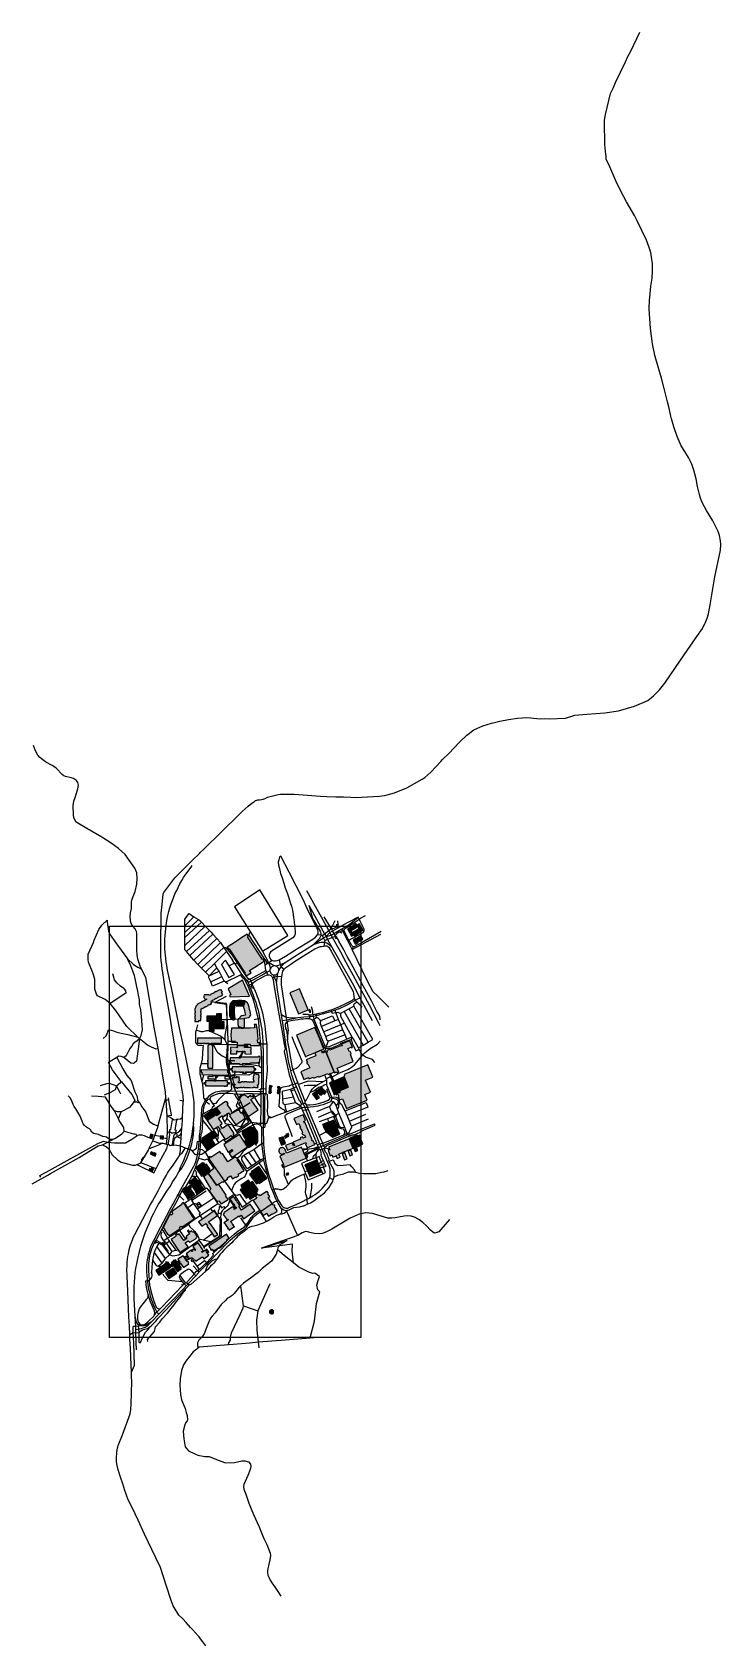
# Model space of a CAD drawing. Header units: metres. Extents: x -240 to 1905, y -961 to 4070.
import ezdxf

# ---------------------------------------------------------------- set-up
doc = ezdxf.new("R2010")
doc.units = ezdxf.units.M
doc.layers.add('TPX_BUILDINGS', color=7, linetype='Continuous')
doc.layers.add('TPX_ROADS', color=7, linetype='Continuous')
doc.layers.add('TPX_BUILDINGS_HATCH', color=7, linetype='Continuous', true_color=0xffffff)

msp = doc.modelspace()

# ---------------------------------------------------------------- hatches: boundary and pattern name
at = {"layer": 'TPX_BUILDINGS_HATCH'}
h = msp.add_hatch(color=256, dxfattribs=at)
h.dxf.hatch_style = 1
h.paths.add_polyline_path([(367.5, 1217.3), (371.8, 1210.7), (373.6, 1211.9), (401.3, 1169.5), (423.2, 1135.9), (421.6, 1134.8), (426.5, 1127.3), (441.6, 1137.2), (437, 1144.3), (453.4, 1155), (479.3, 1171.7), (482.9, 1174.1), (479.2, 1179.8), (476.9, 1178.2), (430.3, 1249.7), (433.6, 1251.9), (429.8, 1257.7), (410, 1244.9), (398.4, 1237.3), (380.2, 1225.6), (367.5, 1217.3)])
h = msp.add_hatch(color=256, dxfattribs=at)
h.dxf.hatch_style = 1
h.paths.add_polyline_path([(742.5, 1273.8), (746.3, 1267.4), (752.6, 1271.1), (748.8, 1277.5), (742.5, 1273.8)])
h = msp.add_hatch(color=256, dxfattribs=at)
h.dxf.hatch_style = 1
h.paths.add_polyline_path([(745.8, 1267.1), (749.8, 1260.4), (756.5, 1264.4), (753.9, 1268.7), (752.6, 1271.1), (746.3, 1267.4), (745.8, 1267.1)])
h = msp.add_hatch(color=256, dxfattribs=at)
h.dxf.hatch_style = 1
h.paths.add_polyline_path([(748.5, 1278.2), (748.8, 1277.5), (752.6, 1271.1), (753.9, 1268.7), (759.4, 1271.9), (754, 1281.1), (750.7, 1279.3), (750.6, 1279.4), (748.5, 1278.2)])
h = msp.add_hatch(color=256, dxfattribs=at)
h.dxf.hatch_style = 1
h.paths.add_polyline_path([(750.9, 1258.6), (754.6, 1251.8), (761.1, 1255.3), (757.4, 1262.1), (750.9, 1258.6)])
h = msp.add_hatch(color=256, dxfattribs=at)
h.dxf.hatch_style = 1
h.paths.add_polyline_path([(754, 1281.1), (759.4, 1271.9), (764.2, 1274.6), (763.7, 1275.5), (758.8, 1283.9), (754, 1281.1)])
h = msp.add_hatch(color=256, dxfattribs=at)
h.dxf.hatch_style = 1
h.paths.add_polyline_path([(757.4, 1262.1), (761.1, 1255.3), (762.5, 1252.7), (768.1, 1255.8), (763, 1265.2), (757.4, 1262.1)])
h = msp.add_hatch(color=256, dxfattribs=at)
h.dxf.hatch_style = 1
h.paths.add_polyline_path([(758.3, 1284.7), (758.8, 1283.9), (763.7, 1275.5), (768.9, 1278.5), (763.5, 1287.7), (758.3, 1284.7)])
h = msp.add_hatch(color=256, dxfattribs=at)
h.dxf.hatch_style = 1
h.paths.add_polyline_path([(763, 1265.2), (768.1, 1255.8), (773.2, 1258.7), (767.9, 1268), (763, 1265.2)])
h = msp.add_hatch(color=256, dxfattribs=at)
h.dxf.hatch_style = 1
h.paths.add_polyline_path([(763.5, 1287.7), (768.9, 1278.5), (773.5, 1281.2), (771, 1285.6), (768.3, 1290.5), (763.5, 1287.7)])
h = msp.add_hatch(color=256, dxfattribs=at)
h.dxf.hatch_style = 1
h.paths.add_polyline_path([(767.9, 1268), (773.2, 1258.7), (778.3, 1261.6), (773, 1271), (767.9, 1268)])
h = msp.add_hatch(color=256, dxfattribs=at)
h.dxf.hatch_style = 1
h.paths.add_polyline_path([(771, 1285.6), (773.5, 1281.2), (773.9, 1280.3), (776.8, 1281.9), (777.1, 1281.4), (782.2, 1284.3), (779, 1290.1), (771, 1285.6)])
h = msp.add_hatch(color=256, dxfattribs=at)
h.dxf.hatch_style = 1
h.paths.add_polyline_path([(773, 1271), (778.3, 1261.6), (783.4, 1264.6), (782.5, 1266.2), (779, 1272.3), (778.1, 1274), (773, 1271)])
h = msp.add_hatch(color=256, dxfattribs=at)
h.dxf.hatch_style = 1
h.paths.add_polyline_path([(775.9, 1277.6), (778.1, 1274), (779, 1272.3), (786.6, 1276.7), (783.3, 1282.4), (778.1, 1279.4), (778.3, 1279.1), (775.9, 1277.6)])
h = msp.add_hatch(color=256, dxfattribs=at)
h.dxf.hatch_style = 1
h.paths.add_polyline_path([(779, 1272.3), (782.5, 1266.2), (790.1, 1270.6), (786.6, 1276.7), (779, 1272.3)])
h = msp.add_hatch(color=256, dxfattribs=at)
h.dxf.hatch_style = 1
h.paths.add_polyline_path([(759.8, 1239.2), (763.4, 1233), (772.1, 1237.9), (768.8, 1243.6), (768.5, 1244.1), (759.8, 1239.2)])
h = msp.add_hatch(color=256, dxfattribs=at)
h.dxf.hatch_style = 1
h.paths.add_polyline_path([(763.4, 1233), (766.9, 1226.9), (775.6, 1231.8), (774.6, 1233.6), (772.1, 1237.9), (763.4, 1233)])
h = msp.add_hatch(color=256, dxfattribs=at)
h.dxf.hatch_style = 1
h.paths.add_polyline_path([(768.8, 1243.6), (772.1, 1237.9), (774.6, 1233.6), (779.5, 1236.3), (773.7, 1246.4), (768.8, 1243.6)])
h = msp.add_hatch(color=256, dxfattribs=at)
h.dxf.hatch_style = 1
h.paths.add_polyline_path([(773.7, 1246.4), (779.5, 1236.3), (784.3, 1239.2), (778.5, 1249.2), (773.7, 1246.4)])
h = msp.add_hatch(color=256, dxfattribs=at)
h.dxf.hatch_style = 1
h.paths.add_polyline_path([(778.5, 1249.2), (784.3, 1239.2), (789.5, 1242.2), (783.7, 1252.2), (778.5, 1249.2)])
h = msp.add_hatch(color=256, dxfattribs=at)
h.dxf.hatch_style = 1
h.paths.add_polyline_path([(370.2, 1087.6), (379, 1069.4), (375.5, 1067.9), (375.3, 1062.4), (436.6, 1063.9), (414.6, 1114.6), (370.2, 1087.6)])
h = msp.add_hatch(color=256, dxfattribs=at)
h.dxf.hatch_style = 1
h.paths.add_polyline_path([(266.8, 1025.4), (266.8, 1017.5), (267.6, 1017.5), (267.6, 1013.4), (266.8, 1013.4), (266.7, 1005.5), (267.6, 1005.5), (267.5, 1001.5), (266.7, 1001.5), (266.6, 993.5), (267.5, 993.5), (267.4, 989.5), (266.7, 989.5), (266.6, 985.1), (279.1, 985), (279.1, 988.1), (284.8, 988.2), (284.8, 993.4), (285.6, 993.4), (285.7, 1001.2), (284.9, 1001.3), (285, 1005.4), (285.7, 1005.3), (285.7, 1013.3), (285, 1013.3), (285.1, 1017.3), (285.8, 1017.4), (285.7, 1024.9), (289.5, 1026.7), (289.8, 1026), (296.9, 1029.5), (296.4, 1030.3), (300.1, 1032.2), (300.4, 1031.4), (307.5, 1035.1), (307.1, 1035.9), (310.7, 1037.8), (311.1, 1037), (314.2, 1038.9), (314.7, 1037.8), (318, 1039.7), (316.4, 1042.5), (317.9, 1043.6), (319.1, 1045), (319.8, 1046.3), (320.1, 1047.8), (320.2, 1049.7), (320.1, 1051.3), (322, 1052.2), (322.3, 1051.5), (329.6, 1055.4), (330.1, 1056.6), (333, 1058), (333.3, 1057.2), (340.5, 1060.9), (340.3, 1061.7), (343.8, 1063.7), (344.1, 1063), (351.3, 1066.5), (351.3, 1067.7), (353.5, 1068.8), (349.9, 1075.5), (352.6, 1077.1), (348.7, 1084.2), (346.2, 1082.8), (345.4, 1084.3), (343.3, 1083.2), (342.9, 1084), (335.8, 1080.3), (336.2, 1079.5), (332.7, 1077.8), (332.2, 1078.3), (325.2, 1074.7), (325.6, 1074), (322, 1072.1), (321.6, 1072.8), (314.7, 1069.1), (314.9, 1068.4), (310.9, 1066.2), (309.5, 1068.4), (295, 1068.6), (294.9, 1064.1), (294.4, 1063.8), (294.4, 1062.3), (294.8, 1060), (295.4, 1058.7), (296.1, 1057.4), (297.6, 1055.5), (299.5, 1054.1), (299.8, 1054.2), (304, 1054.7), (296.9, 1051.1), (297.3, 1050.4), (293.7, 1048.5), (293.3, 1049.2), (286.3, 1045.6), (286.8, 1044.9), (283.2, 1043), (282.8, 1043.7), (275.7, 1040.1), (276.1, 1039.3), (274, 1038.2), (274.3, 1037.4), (273.1, 1036.6), (271.7, 1035.3), (270.7, 1034.2), (269.9, 1032.9), (269, 1030.7), (268.6, 1029.2), (268.5, 1027.8), (267.8, 1027.8), (267.7, 1025.4), (266.8, 1025.4)])
h = msp.add_hatch(color=256, dxfattribs=at)
h.dxf.hatch_style = 1
h.paths.add_polyline_path([(562, 1074.5), (589.5, 1009.3), (619.8, 1022), (592.3, 1087.2), (562, 1074.5)])
h = msp.add_hatch(color=256, dxfattribs=at)
h.dxf.hatch_style = 1
h.paths.add_polyline_path([(303.7, 986.4), (311.3, 986.3), (311.1, 955.6), (322.3, 955.5), (322.4, 957.7), (323.9, 957.6), (323.9, 955.6), (327, 955.6), (327, 963.3), (357.5, 963), (357.6, 978.9), (355.6, 978.9), (355.6, 980.6), (357.5, 980.6), (357.5, 984.7), (349.9, 984.8), (350, 1009.4), (338.8, 1009.5), (338.8, 1007.6), (337.3, 1007.6), (337.3, 1009.5), (334.4, 1009.6), (334.3, 1001.9), (303.9, 1002), (303.8, 990.9), (305.5, 990.9), (305.5, 989.4), (303.7, 989.4), (303.7, 986.4)])
h = msp.add_hatch(color=256, dxfattribs=at)
h.dxf.hatch_style = 1
h.paths.add_polyline_path([(374.3, 1015.6), (374.3, 1010), (374.6, 1004.4), (375.1, 998.8), (376.4, 998.9), (376.7, 997.9), (377.3, 996.5), (378, 995.7), (379, 994.8), (380.6, 994), (382.6, 993.7), (383, 991.6), (384.3, 991.8), (384.4, 990.5), (388.5, 990.1), (389.1, 990.3), (390, 991.1), (390.4, 991.8), (390.2, 994), (392, 994.3), (390.9, 1002.6), (390.5, 1011.1), (390.3, 1016.2), (390.5, 1021.3), (391.1, 1029.7), (390.3, 1029.7), (390.7, 1034.6), (395.4, 1034.9), (395.5, 1034.1), (406.2, 1034.5), (415.1, 1034.2), (415.1, 1034.6), (417.7, 1034.6), (423.3, 1048), (423.4, 1049.4), (412.6, 1050.4), (407.2, 1050.6), (400, 1050.5), (391, 1050.1), (383.9, 1049.3), (384.2, 1047.7), (382.2, 1047.1), (380.3, 1045.8), (379.4, 1044.9), (378.7, 1043.9), (378.2, 1042.8), (377.9, 1041.7), (376.2, 1042), (375.5, 1036.3), (374.9, 1030.8), (374.3, 1021.3), (374.3, 1015.6)])
h = msp.add_hatch(color=256, dxfattribs=at)
h.dxf.hatch_style = 1
h.paths.add_polyline_path([(400, 982.4), (400.5, 976.1), (401, 972.6), (401.9, 969.7), (404.7, 969.5), (404.6, 967.3), (411.4, 967.3), (411.2, 964.6), (417.5, 964.6), (417.4, 966.7), (420.8, 967.1), (420.8, 993.5), (420.9, 995.2), (436, 997.4), (435.8, 998.7), (437.5, 1000.1), (438.1, 1001), (438.6, 1002), (439, 1003.3), (439, 1005.2), (440.5, 1005.3), (439.7, 1010.6), (438.4, 1017.8), (437.2, 1023), (435.4, 1029.9), (433.2, 1036.7), (430.7, 1043.5), (429.3, 1043.1), (429.3, 1043.4), (428.3, 1045.1), (427.1, 1046.4), (425.5, 1047.4), (423.3, 1048), (417.7, 1034.6), (418.1, 1033.3), (417.3, 1033.1), (417.3, 1032.9), (419.5, 1026.5), (421.3, 1019.9), (422.7, 1013.3), (424.1, 1004.9), (411.8, 1003.2), (411.8, 1002.3), (409.6, 1001.8), (407.9, 1000.2), (406.2, 998), (405.9, 994.9), (404.7, 994.7), (404.6, 993.4), (401.4, 993.2), (400.3, 988.1), (400, 982.4)])
h = msp.add_hatch(color=256, dxfattribs=at)
h.dxf.hatch_style = 1
h.paths.add_polyline_path([(621.5, 1021.1), (624.8, 1013.3), (627.7, 1014.5), (624.4, 1022.3), (621.5, 1021.1)])
h = msp.add_hatch(color=256, dxfattribs=at)
h.dxf.hatch_style = 1
h.paths.add_polyline_path([(378.2, 943.1), (380.4, 920.7), (398.4, 920.5), (398.5, 910.2), (421.3, 910), (421.3, 914.4), (439, 914.3), (438.4, 910.1), (467.8, 910.1), (467.8, 918.3), (462.9, 918.3), (461.9, 927.8), (464.2, 928.1), (460.4, 966.2), (459.4, 966.2), (458.3, 976.1), (451.8, 975.6), (452.9, 965.5), (439.3, 964.1), (439.3, 964.5), (417.5, 964.6), (411.2, 964.6), (380.3, 964.9), (378.2, 943.1)])
h = msp.add_hatch(color=256, dxfattribs=at)
h.dxf.hatch_style = 1
h.paths.add_polyline_path([(582.8, 943), (610.9, 875.4), (619, 878.8), (640.4, 887.6), (660.5, 895.9), (668.7, 899.3), (654.4, 933.7), (640.7, 966.8), (582.8, 943)])
h = msp.add_hatch(color=256, dxfattribs=at)
h.dxf.hatch_style = 1
h.paths.add_polyline_path([(275.2, 933.2), (275.1, 917.7), (279.2, 917.8), (279.2, 917), (280.8, 917), (280.8, 917.8), (282.9, 917.8), (282.9, 917.1), (284.7, 917.1), (284.7, 917.8), (286.6, 917.7), (286.6, 917.1), (288.5, 917.1), (288.5, 917.7), (290.5, 917.7), (290.5, 917.2), (292.3, 917.1), (292.3, 917.7), (294.2, 917.7), (294.2, 917), (295.9, 917), (295.9, 917.8), (298, 917.8), (298, 917), (299.8, 917), (299.8, 917.7), (301.8, 917.7), (301.8, 917.1), (303.5, 917), (303.5, 917.8), (305.6, 917.8), (305.6, 917), (307.4, 917), (307.4, 917.7), (309.5, 917.7), (309.5, 914.7), (317.5, 914.7), (317.5, 917.6), (320.7, 917.6), (320.7, 917), (322.5, 917), (322.5, 917.7), (324.5, 917.6), (324.5, 916.9), (326.2, 916.9), (326.2, 917.7), (328.2, 917.7), (328.2, 916.9), (330, 916.9), (330, 917.8), (332, 917.8), (332, 916.8), (333.8, 916.8), (333.8, 917.7), (335.8, 917.7), (335.8, 916.9), (337.6, 916.9), (337.6, 917.5), (339.6, 917.5), (339.6, 916.7), (341.3, 916.7), (341.3, 917.5), (343.4, 917.5), (343.4, 916.8), (345.1, 916.8), (345.1, 917.5), (349.2, 917.4), (349.3, 932.8), (275.2, 933.2)])
h = msp.add_hatch(color=256, dxfattribs=at)
h.dxf.hatch_style = 1
h.paths.add_polyline_path([(306.4, 895.6), (307.3, 895.6), (307.2, 893.6), (306.5, 893.6), (306.5, 891.8), (307.1, 891.8), (307.1, 889.8), (306.5, 889.8), (306.6, 888), (307.2, 888), (307.2, 886), (306.5, 886), (306.5, 884.1), (307.2, 884.2), (307.2, 882.2), (306.5, 882.2), (306.5, 880.4), (307.1, 880.4), (307.1, 878.6), (306.6, 878.6), (306.6, 873.6), (307.1, 873.6), (307.1, 871.8), (306.4, 871.8), (306.5, 869.9), (307.1, 869.9), (307.1, 867.9), (306.4, 867.9), (306.4, 866.1), (307.1, 866.1), (307.1, 864.2), (306.3, 864.2), (306.3, 862.4), (307, 862.4), (307, 860.4), (306.3, 860.4), (306.3, 858.6), (307.1, 858.6), (307.1, 856.6), (306.4, 856.6), (306.4, 854.9), (307.1, 854.9), (307, 852.8), (306.3, 852.8), (306.3, 851), (307, 851), (307, 849), (306.3, 849), (306.3, 847.3), (306.9, 847.2), (306.9, 845.2), (306.3, 845.3), (306.3, 843.5), (306.9, 843.5), (306.8, 839.5), (322.3, 839.4), (322.7, 910), (320, 910), (320, 912.9), (317.5, 912.9), (317.5, 914.7), (309.5, 914.7), (309.4, 912.9), (309.1, 912.9), (309.1, 910.1), (307.3, 910.1), (307.3, 908.7), (306.7, 908.7), (306.6, 906.8), (307.3, 906.8), (307.3, 904.9), (306.6, 904.9), (306.6, 899.4), (307.2, 899.4), (307.2, 897.5), (306.4, 897.5), (306.4, 895.6)])
h = msp.add_hatch(color=256, dxfattribs=at)
h.dxf.hatch_style = 1
h.paths.add_polyline_path([(377.9, 896.2), (379, 896.2), (379, 892.8), (377.9, 892.8), (377.9, 884.4), (396.9, 884.2), (397, 893.3), (398.5, 893.3), (398.5, 891.7), (413.4, 891.5), (416.7, 891.5), (421.2, 891.5), (421.2, 893.1), (422.6, 893.1), (422.6, 884), (441.7, 883.9), (441.8, 892.5), (440.6, 892.5), (440.6, 896), (441.8, 896), (441.8, 904.3), (421.2, 904.6), (421.3, 910), (398.5, 910.2), (398.4, 902.7), (397, 902.7), (397, 904.7), (377.9, 904.8), (377.9, 896.2)])
h = msp.add_hatch(color=256, dxfattribs=at)
h.dxf.hatch_style = 1
h.paths.add_polyline_path([(422.9, 913.3), (422.9, 906.6), (432, 906.6), (432, 913.3), (422.9, 913.3)])
h = msp.add_hatch(color=256, dxfattribs=at)
h.dxf.hatch_style = 1
h.paths.add_polyline_path([(676.1, 888.7), (701, 827.6), (701.8, 825.6), (705.1, 826.9), (708.2, 828.2), (709.5, 824.9), (714.9, 827.1), (711.7, 834.8), (709.6, 840.2), (760.3, 860.8), (755, 873.7), (751.2, 883.6), (753.7, 885), (750.8, 891.7), (748.1, 890.6), (743.7, 901.5), (753.1, 905.3), (754, 902.9), (758, 904.3), (749.3, 925), (723.2, 914.2), (725.2, 909.6), (723.7, 909), (723.4, 910), (687.2, 895.8), (686.1, 898.3), (677.5, 894.9), (679.3, 890), (676.1, 888.7)])
h = msp.add_hatch(color=256, dxfattribs=at)
h.dxf.hatch_style = 1
h.paths.add_polyline_path([(376.6, 872.2), (376.6, 857.1), (379.6, 857.1), (379.6, 854.9), (405.2, 854.8), (405.2, 852.6), (405.2, 850.8), (415.4, 850.8), (415.4, 854.6), (439.7, 854.5), (439.7, 856.2), (465, 856.1), (465, 858.2), (466.8, 858.2), (469, 858.2), (469, 867.2), (470.4, 867.2), (470.5, 876.2), (464.2, 876.2), (464.2, 873.7), (410.1, 873.9), (409, 873.8), (409, 872.1), (404.9, 872.1), (376.6, 872.2)])
h = msp.add_hatch(color=256, dxfattribs=at)
h.dxf.hatch_style = 1
h.paths.add_polyline_path([(404.9, 872.1), (409, 872.1), (409, 873.8), (410.1, 873.9), (410.1, 875.5), (416.6, 888.1), (416.7, 891.5), (413.4, 891.5), (413.4, 888.6), (406.8, 875.7), (404.9, 875.7), (404.9, 872.1)])
h = msp.add_hatch(color=256, dxfattribs=at)
h.dxf.hatch_style = 1
h.paths.add_polyline_path([(596.5, 828.4), (606.1, 804.4), (620.3, 810.2), (621.7, 806.8), (635.9, 812), (637.4, 809), (651.4, 814.7), (652.9, 811.3), (670.1, 818.9), (680.5, 822.9), (681.6, 819.5), (686.1, 821.4), (689.5, 822.8), (701, 827.6), (676.1, 888.7), (674.7, 891.5), (664, 887), (663.1, 889.2), (660.5, 895.9), (640.4, 887.6), (643.5, 878.6), (622.6, 869.9), (613.8, 866.2), (617.2, 858.5), (614.8, 857.6), (616.7, 853.1), (618.7, 853.7), (624.4, 840.4), (596.5, 828.4)])
h = msp.add_hatch(color=256, dxfattribs=at)
h.dxf.hatch_style = 1
h.paths.add_polyline_path([(286, 834.1), (286.4, 834.1), (286.3, 827.8), (287, 827.8), (286.9, 826.2), (288.8, 826.1), (288.7, 820.1), (288, 820.1), (288, 819.5), (322.7, 818.9), (322.6, 813.8), (318, 813.9), (317.9, 813.7), (306.7, 813.9), (306.6, 806.7), (317.9, 806.5), (317.9, 806.2), (327, 806), (326.8, 800.3), (330.9, 800.4), (331.1, 804.4), (333.3, 804.4), (333.6, 812.8), (337.7, 812.7), (337.7, 815.1), (327.3, 815.5), (327.3, 819.2), (372.3, 817.9), (372.3, 818.6), (371.7, 818.6), (371.9, 825), (369.3, 825), (369.4, 828.9), (369.5, 831.1), (369.5, 832.5), (370.2, 832.5), (370.2, 833.1), (286, 834.8), (286, 834.1)])
h = msp.add_hatch(color=256, dxfattribs=at)
h.dxf.hatch_style = 1
h.paths.add_polyline_path([(377.4, 834.9), (382.6, 834.8), (382.5, 828.7), (406.8, 828.5), (406.8, 827.8), (408.5, 827.8), (408.5, 828.5), (410.1, 828.5), (410.1, 827.8), (411.9, 827.8), (411.9, 828.4), (414.4, 828.4), (414.4, 827.8), (416, 827.7), (416, 828.4), (416.9, 828.4), (416.9, 824.7), (415.2, 824.8), (415.2, 824.3), (427, 824.2), (427, 824.8), (424.3, 824.8), (424.3, 828.3), (425.3, 828.3), (425.3, 827.8), (427, 827.8), (427, 828.4), (429.5, 828.4), (429.5, 827.7), (431.2, 827.7), (431.2, 828.4), (432.9, 828.4), (432.9, 827.6), (434.5, 827.6), (434.5, 828.5), (437.1, 828.5), (437.1, 827.6), (438.7, 827.5), (438.7, 828.4), (440.4, 828.4), (440.4, 827.5), (442.1, 827.5), (442.1, 828.4), (444.6, 828.4), (444.6, 827.5), (446.3, 827.5), (446.3, 828.4), (447.9, 828.4), (447.9, 827.6), (449.6, 827.6), (449.6, 828.1), (451.3, 828.1), (451.3, 834.3), (456.4, 834.3), (456.4, 837.4), (451.3, 837.3), (451.4, 843.5), (382.7, 843.9), (382.6, 837.9), (377.4, 838), (377.4, 834.9)])
h = msp.add_hatch(color=256, dxfattribs=at)
h.dxf.hatch_style = 1
h.paths.add_polyline_path([(382.7, 809.6), (384.4, 803.3), (386.7, 794.2), (387.8, 793.5), (387.8, 789.2), (391.6, 789.2), (391.6, 787.8), (389.7, 787.8), (389.7, 784), (388, 779.1), (397.4, 779), (397.4, 777.8), (400.5, 777.8), (400.5, 779.5), (408.9, 779.4), (408.9, 780.4), (411.3, 780.4), (411.3, 779.4), (417.4, 779.4), (417.4, 780.2), (419.7, 780.2), (419.7, 779.2), (428.7, 779.1), (428.7, 780), (430.7, 780), (430.7, 779), (437, 779), (437, 779.9), (439, 779.8), (439, 779), (448.1, 778.9), (448.1, 780.7), (453.5, 780.6), (453.5, 780), (463.5, 779.9), (461.8, 786.5), (461.3, 786.5), (461.3, 788.3), (464.9, 788.3), (464.9, 791.3), (466.2, 791.3), (466.2, 797.2), (465.4, 797.2), (465.4, 799), (466.3, 799), (466.3, 808.4), (465.4, 808.4), (465.5, 810.1), (466.4, 810.1), (466.5, 816.9), (465.6, 816.9), (465.6, 819.5), (459, 819.5), (459, 822.3), (449.8, 822.4), (449.8, 815.4), (448.6, 814.7), (448.6, 811.8), (449.4, 811.8), (449.4, 809.7), (448.6, 809.7), (448.6, 803.4), (449.5, 803.4), (449.4, 800.4), (450.6, 800.4), (450.6, 795.6), (448.3, 795.6), (448.3, 796.3), (439.4, 796.4), (439.4, 795.7), (437.1, 795.7), (437.2, 796.6), (430.9, 796.6), (430.9, 795.7), (428.8, 795.7), (428.8, 796.7), (419.7, 796.8), (419.7, 795.7), (417.5, 795.8), (417.5, 796.7), (411.4, 796.7), (411.4, 795.9), (408.7, 795.9), (408.7, 793.8), (402.8, 793.7), (402.7, 797.8), (404.3, 797.8), (404.2, 800.7), (405.1, 800.7), (405, 806), (404.3, 805.9), (404.2, 809.1), (405, 809.2), (405.1, 811.8), (398, 812.2), (397.9, 813.1), (395.7, 813.1), (395.9, 809.9), (388.1, 809.9), (382.7, 809.6)])
h = msp.add_hatch(color=256, dxfattribs=at)
h.dxf.hatch_style = 1
h.paths.add_polyline_path([(686, 793.9), (701, 757), (706.7, 759.3), (719.7, 764.5), (717.7, 769.5), (744.7, 780.4), (731.7, 812.3), (699.5, 799.4), (695.6, 797.8), (686, 793.9)])
h = msp.add_hatch(color=256, dxfattribs=at)
h.dxf.hatch_style = 1
h.paths.add_polyline_path([(686.1, 821.4), (690.4, 810.8), (695.6, 797.8), (699.5, 799.4), (693.9, 812.6), (689.5, 822.8), (686.1, 821.4)])
h = msp.add_hatch(color=256, dxfattribs=at)
h.dxf.hatch_style = 1
h.paths.add_polyline_path([(706.7, 759.3), (707.7, 756.8), (712.3, 758.6), (714.9, 752.5), (713, 751.8), (717.6, 740.8), (726.5, 744), (738.9, 714), (803.6, 740.2), (796.3, 758), (813.6, 765.3), (798.7, 801.9), (821.4, 811.6), (806, 850), (731.7, 819.8), (733.2, 816.6), (730.4, 815.5), (731.7, 812.3), (744.7, 780.4), (717.7, 769.5), (719.7, 764.5), (706.7, 759.3)])
h = msp.add_hatch(color=256, dxfattribs=at)
h.dxf.hatch_style = 1
h.paths.add_polyline_path([(294.5, 791.4), (299.9, 791.3), (299.8, 785.1), (301.6, 785.1), (301.6, 784.6), (303.2, 784.6), (303.2, 785.2), (304.8, 785), (304.8, 784.6), (306.4, 784.6), (306.5, 785.1), (324.1, 785), (324.1, 784.4), (325.9, 784.4), (325.9, 785), (327.5, 785), (327.5, 784.5), (329.3, 784.4), (329.3, 785.1), (331.7, 785), (331.7, 784.4), (333.4, 784.4), (333.4, 785), (335, 785), (334.9, 784.3), (336.7, 784.3), (336.7, 785), (339.3, 784.9), (339.2, 784.3), (341, 784.3), (341.1, 785), (342.7, 784.9), (342.7, 784.3), (344.3, 784.3), (344.3, 784.9), (346.9, 784.9), (346.9, 784.3), (348.6, 784.2), (348.6, 785), (350.1, 785), (350.1, 784.3), (351.9, 784.2), (351.9, 784.9), (354.4, 784.8), (354.4, 784.2), (356.2, 784.2), (356.2, 784.8), (357.7, 784.8), (357.7, 784.1), (359.4, 784.1), (359.4, 784.8), (362, 784.8), (361.9, 784.1), (363.7, 784.1), (363.7, 784.8), (365.3, 784.7), (365.2, 784.2), (367, 784.1), (367, 784.7), (368.6, 784.7), (368.7, 790.9), (374.1, 790.9), (374.2, 793.9), (368.6, 794), (368.7, 800), (330.9, 800.4), (326.8, 800.3), (300, 800.6), (300, 794.4), (294.6, 794.5), (294.5, 791.4)])
h = msp.add_hatch(color=256, dxfattribs=at)
h.dxf.hatch_style = 1
h.paths.add_polyline_path([(402, 729), (409.1, 718.6), (411, 715.8), (412.8, 717), (432.9, 689.2), (463.4, 709.4), (440.6, 742.3), (450.6, 748.5), (446.9, 753.8), (442.5, 750.6), (440, 754.2), (432.1, 749.4), (432.5, 748.5), (431.1, 747.7), (430.1, 749.7), (428.2, 751.6), (425.8, 753.5), (421.7, 755.2), (417.7, 755.4), (414.6, 754.6), (411.6, 752.9), (409.5, 751.2), (407.9, 748.7), (406.7, 745.9), (406, 742.3), (406.8, 738.4), (407.9, 735.7), (409.4, 733.9), (402, 729)])
h = msp.add_hatch(color=256, dxfattribs=at)
h.dxf.hatch_style = 1
h.paths.add_polyline_path([(497.3, 762.3), (503.4, 761.9), (504.8, 784.8), (498.7, 785.2), (497.3, 762.3)])
h = msp.add_hatch(color=256, dxfattribs=at)
h.dxf.hatch_style = 1
h.paths.add_polyline_path([(524.2, 760.3), (530.1, 760), (531.3, 781.9), (525.5, 782.2), (524.2, 760.3)])
h = msp.add_hatch(color=256, dxfattribs=at)
h.dxf.hatch_style = 1
h.paths.add_polyline_path([(633.6, 758.9), (645.8, 742), (654.5, 748.2), (646.9, 758.4), (647.2, 758.6), (647.6, 758), (649.6, 759.4), (649.2, 760), (651.8, 761.9), (656.3, 756.1), (658.4, 757.1), (659.7, 755.5), (662.4, 757.5), (661.3, 759), (662.1, 759.8), (663.2, 758.4), (665.4, 759.9), (664, 761.7), (663, 761.1), (662.6, 761.6), (664.6, 763.2), (670.3, 758.4), (676, 765.8), (667.5, 772.6), (666.9, 773.2), (661.8, 779.8), (655.7, 775.3), (655.9, 775.1), (647.5, 769), (646.2, 770.8), (643, 768.3), (644.3, 766.7), (633.6, 758.9)])
h = msp.add_hatch(color=256, dxfattribs=at)
h.dxf.hatch_style = 1
h.paths.add_polyline_path([(294.9, 690.7), (299.3, 684.3), (304.8, 676.3), (309.2, 679.3), (315.5, 683.5), (330.1, 693.5), (331.7, 694.6), (333.7, 691.7), (342.2, 697.5), (342.3, 697.6), (345.2, 699.5), (333.5, 716.6), (330.6, 714.7), (316.7, 705.3), (311.2, 701.6), (294.9, 690.7)])
h = msp.add_hatch(color=256, dxfattribs=at)
h.dxf.hatch_style = 1
h.paths.add_polyline_path([(304.8, 676.3), (323.9, 648.3), (333.7, 655), (338.1, 658), (345.1, 647.7), (342, 645.6), (361.4, 617.2), (371.2, 623.9), (379.4, 629.5), (382.5, 625.1), (388.3, 629.1), (389.4, 629.8), (386.2, 634.4), (389.2, 636.4), (370.2, 664.2), (352.2, 651.9), (344.9, 662.6), (351.1, 666.8), (339.7, 683.6), (350.6, 691), (352.6, 688.1), (371, 700.6), (376.5, 692.6), (374.7, 691.3), (385.9, 674.9), (393.8, 663.4), (422, 682.6), (420.3, 685.1), (423.4, 687.1), (413.6, 701.6), (410.4, 699.5), (403, 710.4), (411, 715.8), (409.1, 718.6), (383.1, 701), (379.3, 706.6), (380.8, 707.6), (367.4, 727.3), (370.7, 729.5), (366.6, 735.6), (363.4, 733.4), (361.7, 735.8), (333.5, 716.6), (345.2, 699.5), (342.3, 697.6), (342.2, 697.5), (333.7, 691.7), (331.7, 694.6), (330.1, 693.5), (315.5, 683.5), (309.2, 679.3), (304.8, 676.3)])
h = msp.add_hatch(color=256, dxfattribs=at)
h.dxf.hatch_style = 1
h.paths.add_polyline_path([(413.5, 637.8), (414, 634.5), (425, 614.9), (421.9, 612.7), (432.6, 594.7), (449, 605), (450.8, 605.2), (455, 603.5), (456.9, 602.6), (458.9, 603.5), (461.1, 605.8), (462.5, 611.5), (462.9, 635.6), (462, 641.1), (458.8, 646.8), (452.6, 652.5), (446.2, 654.5), (438.7, 654.6), (434.1, 652.9), (415, 640.6), (413.5, 637.8)])
h = msp.add_hatch(color=256, dxfattribs=at)
h.dxf.hatch_style = 1
h.paths.add_polyline_path([(548.9, 598.7), (555.1, 583.9), (576.1, 592.5), (576.1, 592.7), (612.4, 607.6), (613.7, 604.5), (611.6, 603.7), (616.5, 591.8), (640.4, 601.5), (635.5, 613.5), (632.4, 612.3), (631.2, 615.3), (632.2, 615.8), (609.4, 670.9), (606.7, 669.8), (606.3, 670.7), (607.4, 671.1), (606.7, 672.8), (605.7, 672.4), (605.2, 673.7), (611.1, 676.1), (603.5, 694.7), (575.2, 683.2), (582.9, 664.3), (590.4, 667.5), (595.3, 655.7), (593.2, 654.8), (595.1, 650.1), (597.3, 651), (602.3, 638.7), (600.1, 637.8), (602, 633), (604.1, 633.9), (605.6, 630.3), (608.3, 631.5), (611, 624.9), (603.5, 621.8), (603.2, 622.6), (603.7, 622.8), (603.3, 623.8), (602.9, 623.6), (602, 625.6), (594.5, 622.5), (595.3, 620.4), (594.9, 620.3), (595.7, 618.3), (572.8, 609), (577.1, 598.3), (574.1, 597.1), (570, 607.3), (548.9, 598.7)])
h = msp.add_hatch(color=256, dxfattribs=at)
h.dxf.hatch_style = 1
h.paths.add_polyline_path([(664.4, 663.6), (665.9, 659.8), (667.7, 656), (669.6, 652.5), (671.8, 648.9), (674.2, 645.5), (672.3, 644.9), (674.9, 641.7), (677, 638.9), (678.6, 639.6), (685, 633.2), (688.3, 630.3), (691.8, 627.5), (696.6, 624.1), (718.3, 633.6), (710.4, 652.5), (712.6, 653.3), (709.6, 660.7), (707.5, 659.8), (706.9, 661), (700, 678), (664.6, 664.4), (664.8, 663.8), (664.4, 663.6)])
h = msp.add_hatch(color=256, dxfattribs=at)
h.dxf.hatch_style = 1
h.paths.add_polyline_path([(126.3, 625.2), (134.4, 623.3), (136.4, 632), (128.4, 633.9), (126.3, 625.2)])
h = msp.add_hatch(color=256, dxfattribs=at)
h.dxf.hatch_style = 1
h.paths.add_polyline_path([(158.1, 620), (167.2, 618.3), (169, 627.5), (159.8, 629.2), (158.1, 620)])
h = msp.add_hatch(color=256, dxfattribs=at)
h.dxf.hatch_style = 1
h.paths.add_polyline_path([(285.2, 612.9), (303.9, 585.2), (329.3, 602.2), (319.1, 617.3), (329.4, 624.2), (337.1, 629.3), (326.2, 645.5), (319.2, 640.9), (288.4, 620.3), (290.8, 616.6), (285.2, 612.9)])
h = msp.add_hatch(color=256, dxfattribs=at)
h.dxf.hatch_style = 1
h.paths.add_polyline_path([(356.9, 601.3), (370.7, 578.3), (382.1, 585.7), (384.5, 581.6), (373.3, 573.8), (382.2, 561), (430.8, 594.1), (405.5, 633), (356.9, 601.3)])
h = msp.add_hatch(color=256, dxfattribs=at)
h.dxf.hatch_style = 1
h.paths.add_polyline_path([(528.6, 621.4), (536.4, 600), (549.3, 604.6), (541.5, 626.1), (528.6, 621.4)])
h = msp.add_hatch(color=256, dxfattribs=at)
h.dxf.hatch_style = 1
h.paths.add_polyline_path([(545.5, 628.5), (548.3, 621.7), (551.1, 622.9), (550.6, 624), (559.8, 627.8), (557.9, 632.3), (558.9, 632.6), (557.4, 636), (549.8, 632.8), (551.1, 629.7), (548.7, 628.7), (548.3, 629.6), (545.5, 628.5)])
h = msp.add_hatch(color=256, dxfattribs=at)
h.dxf.hatch_style = 1
h.paths.add_polyline_path([(681.4, 583.2), (688, 566.9), (692.2, 568.5), (692.1, 568.6), (693.5, 569.3), (696.1, 562.6), (706.7, 566.9), (706.7, 567.1), (707.4, 567.5), (708.1, 565.9), (706.8, 565.4), (709.6, 558.6), (719.4, 562.5), (716.6, 569.4), (715.5, 569), (714.2, 572.1), (724.2, 576), (733.3, 553.5), (741.3, 556.7), (733.5, 576.2), (727.2, 573.7), (726, 576.8), (732.7, 579.5), (732.9, 578.8), (734.8, 579.6), (734.5, 580.3), (742.8, 583.6), (749.9, 566), (758.1, 569.4), (752.2, 584), (745.9, 581.5), (744.7, 584.5), (759.3, 590.5), (747, 619.7), (682.8, 593.8), (683, 593.2), (683.7, 593.4), (687.1, 585.1), (685.5, 584.4), (685.3, 584.9), (681.4, 583.2)])
h = msp.add_hatch(color=256, dxfattribs=at)
h.dxf.hatch_style = 1
h.paths.add_polyline_path([(746.7, 620.2), (747, 619.7), (759.3, 590.5), (759.9, 589), (762.1, 590), (766.3, 579.7), (774.5, 583.1), (771.5, 590.6), (765, 588), (764.3, 589.6), (767.9, 591.1), (767.5, 592.3), (785.3, 599.4), (784.1, 602.4), (785.5, 602.9), (785.7, 602.2), (790.3, 604), (781.8, 623.7), (783.1, 624.1), (780.7, 630.1), (779.6, 629.6), (779.2, 630.7), (774.5, 628.9), (775.3, 627.1), (774.1, 626.7), (772.4, 630.7), (754.5, 623.5), (754.1, 624.6), (750.5, 623.1), (751, 622), (746.7, 620.2)])
h = msp.add_hatch(color=256, dxfattribs=at)
h.dxf.hatch_style = 1
h.paths.add_polyline_path([(127.6, 572.3), (142.6, 565.4), (146.2, 573.3), (140.2, 576), (138.8, 572.9), (136.9, 573.8), (137.9, 576), (130.8, 579.2), (127.6, 572.3)])
h = msp.add_hatch(color=256, dxfattribs=at)
h.dxf.hatch_style = 1
h.paths.add_polyline_path([(307.4, 554.7), (325.4, 527.3), (312.7, 517.9), (313.5, 516.6), (307.5, 512.5), (334.2, 474.7), (340.5, 478.5), (352.1, 486.7), (353.7, 484.2), (358.8, 487.5), (369.5, 494.5), (367.4, 497.8), (377.4, 504.3), (383.8, 494.7), (393.3, 500.9), (394.5, 499.1), (403.7, 505.1), (401.2, 508.8), (420.2, 521.2), (398.6, 554.1), (400.8, 555.5), (397.4, 560.8), (395.1, 559.4), (392.8, 562.9), (380.4, 554.9), (372.7, 549.8), (369.6, 547.8), (352.4, 573.9), (349.8, 572.2), (344.7, 579.8), (316.2, 561.1), (313.9, 564.6), (309.5, 561.7), (312.1, 557.7), (310.5, 556.6), (307.4, 554.7)])
h = msp.add_hatch(color=256, dxfattribs=at)
h.dxf.hatch_style = 1
h.paths.add_polyline_path([(528.1, 581.3), (528.4, 579.9), (528.7, 578.5), (529.3, 577.2), (530, 575.9), (531, 574.8), (532.1, 573.9), (534.6, 572.4), (536.1, 571.9), (537.8, 571.8), (539.4, 571.9), (541, 572.3), (542.5, 572.9), (544, 573.7), (545.2, 574.6), (546.2, 572.2), (530.9, 565.8), (542.3, 539.3), (536.8, 537.2), (539.2, 531.3), (542.2, 532.5), (540.7, 536.1), (542.8, 536.9), (545.1, 530.8), (613.4, 558.9), (611.4, 563.7), (614, 564.7), (615.5, 561), (618.6, 562.3), (616.2, 568.5), (613, 567.2), (613.2, 566.9), (610.4, 565.9), (608.5, 570.4), (603, 583.6), (598.7, 593.8), (552.2, 574.6), (547.7, 585.7), (546.9, 587.2), (545.8, 588.5), (544.6, 589.8), (542.1, 591.2), (539.3, 591.9), (537.8, 591.9), (536.4, 591.8), (533.6, 590.9), (532.4, 590.1), (531.3, 589.2), (530.3, 588.1), (529.4, 586.9), (528.8, 585.6), (528.4, 584.2), (528.1, 582.8), (528.1, 581.3)])
h = msp.add_hatch(color=256, dxfattribs=at)
h.dxf.hatch_style = 1
h.paths.add_polyline_path([(123.6, 522.7), (133.8, 517.9), (138.1, 527.1), (131.6, 530.2), (129.3, 525.3), (125.6, 527), (123.6, 522.7)])
h = msp.add_hatch(color=256, dxfattribs=at)
h.dxf.hatch_style = 1
h.paths.add_polyline_path([(269.2, 528.6), (287.1, 502.7), (291.3, 505.4), (293.2, 502.2), (307.5, 512.5), (313.5, 516.6), (312.7, 517.9), (310.1, 521.8), (313.7, 524.2), (302.6, 540.9), (299, 538.6), (294.7, 545.1), (291.3, 542.8), (290.1, 544.5), (269.2, 528.6)])
h = msp.add_hatch(color=256, dxfattribs=at)
h.dxf.hatch_style = 1
h.paths.add_polyline_path([(293.2, 502.2), (316.7, 462.2), (310.8, 457.6), (335.3, 424.4), (338.2, 425.5), (340.8, 426.4), (348.2, 417.1), (370.2, 429.9), (367.7, 433.3), (361.5, 441.7), (364, 443.8), (349.3, 465.5), (340.5, 478.5), (334.2, 474.7), (307.5, 512.5), (293.2, 502.2)])
h = msp.add_hatch(color=256, dxfattribs=at)
h.dxf.hatch_style = 1
h.paths.add_polyline_path([(437.2, 508.6), (458.4, 478.6), (464.7, 483.1), (466.7, 480.3), (490.9, 497.2), (465.5, 533.3), (441.8, 516.8), (444.1, 513.5), (437.2, 508.6)])
h = msp.add_hatch(color=256, dxfattribs=at)
h.dxf.hatch_style = 1
h.paths.add_polyline_path([(550.2, 510.5), (551.9, 505.7), (559.2, 508.3), (557.5, 513.1), (550.2, 510.5)])
h = msp.add_hatch(color=256, dxfattribs=at)
h.dxf.hatch_style = 1
h.paths.add_polyline_path([(609.1, 538.2), (617, 519.4), (624.4, 501.9), (661.2, 516.8), (655.6, 529), (650.4, 541.7), (645.4, 553.2), (609.1, 538.2)])
h = msp.add_hatch(color=256, dxfattribs=at)
h.dxf.hatch_style = 1
h.paths.add_polyline_path([(227.6, 456.4), (230.7, 451.7), (231.8, 451.6), (231.8, 451.1), (241.2, 437.3), (241, 436.6), (244.3, 431.8), (245.3, 431.6), (248.9, 434), (249.1, 434.9), (249.6, 435), (255.4, 439), (260.9, 442.7), (261.7, 442.7), (265.4, 445.2), (265.6, 446.1), (262.3, 450.9), (261.4, 451.2), (261.4, 451.6), (252.2, 465), (251.9, 465.2), (252.1, 466.1), (248.8, 470.9), (247.7, 471.1), (244.1, 468.6), (244, 467.8), (243.7, 467.6), (243.5, 467.7), (232.4, 460.1), (232.5, 459.9), (232.2, 459.8), (231.4, 459.9), (227.6, 457.3), (227.6, 456.4)])
h = msp.add_hatch(color=256, dxfattribs=at)
h.dxf.hatch_style = 1
h.paths.add_polyline_path([(248, 483.9), (251.5, 478.5), (252.7, 479.2), (269.1, 454.3), (268.4, 453.9), (273, 446.9), (295.6, 461.8), (291.5, 468.1), (290.4, 467.4), (284.8, 475.9), (286.5, 477), (277.8, 490.1), (275.4, 488.5), (267.5, 500.3), (260.6, 495.8), (262.3, 493.3), (248, 483.9)])
h = msp.add_hatch(color=256, dxfattribs=at)
h.dxf.hatch_style = 1
h.paths.add_polyline_path([(249.2, 472.1), (254.1, 465.2), (256.4, 466.8), (251.5, 473.8), (249.2, 472.1)])
h = msp.add_hatch(color=256, dxfattribs=at)
h.dxf.hatch_style = 1
h.paths.add_polyline_path([(408.1, 460.7), (425.9, 434.7), (433.5, 440), (435.1, 437.4), (434.3, 436.8), (438.3, 431.1), (454.2, 441.9), (461.9, 447.1), (458, 452.7), (462.1, 455.4), (460.4, 457.9), (464.1, 460.5), (446.3, 486.5), (438.5, 481.2), (436.9, 483.6), (437.9, 484.4), (433.8, 490.3), (409.3, 473.6), (413.2, 467.9), (413.9, 468.5), (415.6, 465.9), (408.1, 460.7)])
h = msp.add_hatch(color=256, dxfattribs=at)
h.dxf.hatch_style = 1
h.paths.add_polyline_path([(448, 426.9), (471.2, 392.7), (479.8, 380.1), (489, 386.4), (488.7, 386.8), (489.6, 387.5), (495.8, 378.2), (507.3, 386), (508.3, 384.4), (515.7, 389), (523.1, 394.1), (521.9, 395.7), (522.5, 396.2), (514.3, 408.1), (516.5, 409.6), (513.8, 413.8), (511.5, 412.4), (507.6, 418), (495.2, 436.3), (500.2, 439.6), (494.2, 448.3), (495.9, 449.4), (491.8, 455.4), (490.2, 454.2), (489.5, 455.2), (469.5, 441.6), (467.1, 445.1), (464.5, 443.4), (461.9, 447.1), (454.2, 441.9), (459.1, 434.6), (448, 426.9)])
h = msp.add_hatch(color=256, dxfattribs=at)
h.dxf.hatch_style = 1
h.paths.add_polyline_path([(167.6, 343.4), (172.5, 336.1), (172.2, 335.9), (179.5, 324.9), (182.6, 320.4), (183.1, 320.7), (185.9, 316.6), (220.8, 340.3), (218.6, 343.8), (223.8, 347.4), (226.2, 344), (258.2, 365.7), (264.8, 370), (231.2, 420.7), (224.5, 416.3), (225.7, 414.3), (193.6, 392.3), (198, 385.8), (192.5, 381.9), (189.7, 386), (167.6, 343.4)])
h = msp.add_hatch(color=256, dxfattribs=at)
h.dxf.hatch_style = 1
h.paths.add_polyline_path([(354.9, 384), (366.9, 366.4), (369.9, 368.4), (370.9, 367.1), (356.8, 357.5), (357.1, 357), (358, 357.6), (362.9, 350.4), (362, 349.8), (362.3, 349.5), (363.1, 350), (365.4, 346.6), (364.6, 346), (364.8, 345.7), (365.7, 346.3), (368.1, 342.8), (367.2, 342.2), (367.4, 341.9), (368.2, 342.4), (370.5, 339), (369.7, 338.5), (370, 338.2), (370.8, 338.7), (373.1, 335.3), (372.3, 334.7), (372.5, 334.3), (390, 346.2), (389.7, 346.7), (388.9, 346.1), (386.6, 349.5), (387.5, 350), (387.2, 350.4), (386.3, 349.8), (384, 353.2), (384.9, 353.8), (384.6, 354.2), (383.8, 353.6), (381.4, 357), (382.3, 357.6), (382, 358), (381.2, 357.4), (378, 362), (402.6, 378.7), (402.1, 379.5), (402.4, 379.7), (404.4, 376.7), (410.7, 381), (418, 370.2), (453.7, 394.5), (438.9, 416.2), (411.3, 397.5), (403.4, 409), (406.9, 411.4), (406.7, 411.8), (405.9, 411.2), (404.4, 413.3), (405.2, 413.8), (404.9, 414.2), (404.1, 413.7), (402.7, 415.8), (403.5, 416.3), (403.2, 416.7), (402.5, 416.3), (401, 418.4), (401.8, 418.9), (401.5, 419.3), (400.8, 418.8), (399.3, 420.9), (400, 421.4), (399.7, 421.8), (399.1, 421.4), (397.6, 423.5), (398.4, 424), (398.1, 424.4), (397.3, 423.8), (395.9, 425.9), (396.6, 426.4), (396.3, 426.8), (395.6, 426.4), (394.2, 428.4), (395, 429), (394.7, 429.4), (393.9, 428.9), (392.5, 431), (393.2, 431.5), (393, 431.9), (392.2, 431.4), (390.8, 433.4), (391.6, 434), (391.3, 434.4), (390.5, 433.9), (389.1, 436), (389.9, 436.6), (389.6, 437), (388.8, 436.5), (387.3, 438.5), (388.1, 439.1), (387.8, 439.5), (375.7, 431.2), (376.1, 430.6), (377, 431.3), (378.3, 429.3), (377.4, 428.7), (377.7, 428.3), (378.5, 428.9), (380, 426.7), (379.2, 426.2), (379.5, 425.8), (380.2, 426.3), (381.7, 424.2), (380.9, 423.6), (381.2, 423.2), (381.9, 423.7), (383.3, 421.6), (382.6, 421.1), (382.9, 420.8), (383.6, 421.3), (385.1, 419.1), (384.3, 418.6), (384.5, 418.3), (385.3, 418.8), (386.8, 416.7), (386, 416.1), (386.2, 415.8), (387, 416.3), (388.5, 414.1), (387.7, 413.6), (387.9, 413.2), (388.7, 413.8), (390.2, 411.7), (389.4, 411.1), (389.7, 410.7), (390.5, 411.2), (391.9, 409.1), (391.1, 408.6), (391.4, 408.2), (392.2, 408.7), (393.6, 406.6), (392.8, 406.1), (393.1, 405.7), (394, 406.3), (395.9, 403.4), (389, 398.7), (387.9, 400.3), (390.2, 401.8), (386.8, 406.8), (384.5, 405.2), (383.3, 406.9), (356.3, 388.6), (358, 386.1), (354.9, 384)])
h = msp.add_hatch(color=256, dxfattribs=at)
h.dxf.hatch_style = 1
h.paths.add_polyline_path([(278.3, 361), (287.8, 346.6), (300.5, 355), (305.4, 348.3), (304.2, 347.5), (320, 323.9), (327, 313.4), (337.9, 320.9), (315, 354.7), (313.7, 354), (309.2, 360.8), (336.9, 380.1), (327.1, 394.6), (322.4, 391.4), (290.5, 369.4), (278.3, 361)])
h = msp.add_hatch(color=256, dxfattribs=at)
h.dxf.hatch_style = 1
h.paths.add_polyline_path([(192.2, 305.5), (219.9, 264.9), (245.2, 282.2), (236.5, 294.9), (246.1, 301.5), (250.5, 297.1), (267.5, 306.6), (273.9, 313), (269, 322.1), (262.2, 329.9), (258.5, 328.1), (255.9, 332.1), (250.8, 328.7), (246.6, 334.9), (243.3, 332.4), (249.3, 322.9), (240.4, 315.5), (239.5, 313.1), (239.7, 311.9), (241.2, 308.7), (231.6, 302.2), (217.4, 322.9), (213.7, 320.4), (211.7, 323.2), (205.9, 319.3), (208, 316.3), (192.2, 305.5)])
h = msp.add_hatch(color=256, dxfattribs=at)
h.dxf.hatch_style = 1
h.paths.add_polyline_path([(310.1, 284.8), (317.6, 272.5), (321.4, 275), (323.9, 269.6), (331.5, 274.1), (340.8, 280.7), (347.8, 284.5), (367.1, 302.2), (365.3, 304.3), (373.9, 309.7), (365.5, 322.4), (310.1, 284.8)])
h = msp.add_hatch(color=256, dxfattribs=at)
h.dxf.hatch_style = 1
h.paths.add_polyline_path([(213.7, 243.7), (219.8, 234.9), (218, 233.7), (219.3, 231.8), (220.9, 232.9), (231.2, 218.1), (247.4, 229.2), (245.9, 231.4), (248, 232.8), (244.4, 238.2), (242.3, 236.7), (237.2, 244), (239.1, 245.3), (241, 242.5), (243.5, 244.3), (245.1, 241.8), (247.8, 243.7), (245.4, 247.2), (247.5, 248.7), (250.2, 244.8), (256.4, 249.1), (259.4, 244.7), (260.9, 245.8), (261.1, 245.5), (254.2, 240.7), (256.7, 237), (265.1, 242.7), (267.7, 238.9), (269.1, 239.8), (270, 238.4), (289.5, 251.8), (294.1, 245.1), (310.3, 256.2), (303.1, 266.7), (304.7, 267.8), (306.6, 265), (309.6, 267), (303.6, 275.8), (300.6, 273.8), (303.4, 269.7), (302, 268.7), (299.4, 272.4), (288.5, 265), (287.3, 266.7), (292.6, 270.3), (290.9, 272.9), (291.6, 273.3), (276.8, 294.8), (260.4, 283.5), (268.2, 272.3), (266.3, 271), (262.7, 276.3), (260.2, 274.6), (259.6, 275.5), (256.7, 273.5), (259.5, 269.4), (258, 268.4), (255.4, 272.1), (238.9, 260.8), (246.7, 249.5), (245.7, 248.8), (245.4, 249.3), (244.6, 248.7), (240.9, 254.2), (238.4, 252.5), (237.8, 253.3), (234.9, 251.4), (238.5, 246.1), (236.9, 244.9), (230, 254.8), (213.7, 243.7)])
h = msp.add_hatch(color=256, dxfattribs=at)
h.dxf.hatch_style = 1
h.paths.add_polyline_path([(144.4, 208.4), (153.7, 194.8), (168.7, 205), (169.3, 204.3), (191.1, 219.2), (190.5, 220), (192.5, 221.3), (191.8, 222.3), (193.4, 223.4), (194.8, 221.4), (197.5, 223.2), (196.6, 224.5), (196.5, 224.7), (193.7, 228.7), (191, 226.9), (191.9, 225.5), (190.6, 224.6), (183.4, 235), (180, 232.7), (177.9, 235.9), (175.2, 234.1), (176.8, 231.8), (171.8, 228.4), (172, 228.1), (159.7, 219.7), (158, 222.3), (155.2, 220.4), (157.3, 217.3), (144.4, 208.4)])
h = msp.add_hatch(color=256, dxfattribs=at)
h.dxf.hatch_style = 1
h.paths.add_polyline_path([(174.6, 200.8), (185.7, 183.8), (210.7, 200.6), (199.4, 216.6), (174.6, 200.8)])
h = msp.add_hatch(color=256, dxfattribs=at)
h.dxf.hatch_style = 1
h.paths.add_polyline_path([(193.1, 233.4), (198.3, 226), (196.5, 224.7), (196.6, 224.5), (198.5, 225.7), (205.2, 215.9), (212.1, 205.9), (223.5, 213.8), (222.8, 214.8), (224.7, 216), (218.5, 225.1), (218.9, 225.4), (217.3, 227.7), (220.6, 230), (219.3, 231.8), (218, 233.7), (215.2, 237.8), (212.2, 235.8), (212.9, 234.8), (212.2, 234.2), (206.5, 242.5), (202.7, 239.9), (202.1, 240.8), (199.2, 238.9), (199.9, 238), (193.1, 233.4)])
h = msp.add_hatch(color=256, dxfattribs=at)
h.dxf.hatch_style = 1
h.paths.add_polyline_path([(498.8, 80.3), (499.1, 78), (500.1, 76.1), (501.7, 74.5), (503.8, 73.6), (506, 73.4), (508.2, 74), (510, 75.3), (511.2, 77), (511.9, 79), (511.8, 81), (511.2, 83), (509.9, 84.7), (508.2, 85.8), (506.2, 86.4), (504.1, 86.3), (502.2, 85.6), (500.5, 84.3), (499.3, 82.4), (498.8, 80.3)])

# ---------------------------------------------------------------- linework, layer by layer
at = {"layer": 'TPX_BUILDINGS'}
for points in [[(367.5, 1217.3), (371.8, 1210.7), (373.6, 1211.9), (401.3, 1169.5), (423.2, 1135.9), (421.6, 1134.8), (426.5, 1127.3), (441.6, 1137.2), (437, 1144.3), (453.4, 1155), (479.3, 1171.7), (482.9, 1174.1), (479.2, 1179.8), (476.9, 1178.2), (430.3, 1249.7), (433.6, 1251.9), (429.8, 1257.7), (410, 1244.9), (398.4, 1237.3), (380.2, 1225.6), (367.5, 1217.3)], [(742.5, 1273.8), (746.3, 1267.4), (752.6, 1271.1), (748.8, 1277.5), (742.5, 1273.8)], [(745.8, 1267.1), (749.8, 1260.4), (756.5, 1264.4), (753.9, 1268.7), (752.6, 1271.1), (746.3, 1267.4), (745.8, 1267.1)], [(748.5, 1278.2), (748.8, 1277.5), (752.6, 1271.1), (753.9, 1268.7), (759.4, 1271.9), (754, 1281.1), (750.7, 1279.3), (750.6, 1279.4), (748.5, 1278.2)], [(750.9, 1258.6), (754.6, 1251.8), (761.1, 1255.3), (757.4, 1262.1), (750.9, 1258.6)], [(754, 1281.1), (759.4, 1271.9), (764.2, 1274.6), (763.7, 1275.5), (758.8, 1283.9), (754, 1281.1)], [(757.4, 1262.1), (761.1, 1255.3), (762.5, 1252.7), (768.1, 1255.8), (763, 1265.2), (757.4, 1262.1)], [(758.3, 1284.7), (758.8, 1283.9), (763.7, 1275.5), (768.9, 1278.5), (763.5, 1287.7), (758.3, 1284.7)], [(763, 1265.2), (768.1, 1255.8), (773.2, 1258.7), (767.9, 1268), (763, 1265.2)], [(763.5, 1287.7), (768.9, 1278.5), (773.5, 1281.2), (771, 1285.6), (768.3, 1290.5), (763.5, 1287.7)], [(767.9, 1268), (773.2, 1258.7), (778.3, 1261.6), (773, 1271), (767.9, 1268)], [(771, 1285.6), (773.5, 1281.2), (773.9, 1280.3), (776.8, 1281.9), (777.1, 1281.4), (782.2, 1284.3), (779, 1290.1), (771, 1285.6)], [(773, 1271), (778.3, 1261.6), (783.4, 1264.6), (782.5, 1266.2), (779, 1272.3), (778.1, 1274), (773, 1271)], [(775.9, 1277.6), (778.1, 1274), (779, 1272.3), (786.6, 1276.7), (783.3, 1282.4), (778.1, 1279.4), (778.3, 1279.1), (775.9, 1277.6)], [(779, 1272.3), (782.5, 1266.2), (790.1, 1270.6), (786.6, 1276.7), (779, 1272.3)], [(759.8, 1239.2), (763.4, 1233), (772.1, 1237.9), (768.8, 1243.6), (768.5, 1244.1), (759.8, 1239.2)], [(763.4, 1233), (766.9, 1226.9), (775.6, 1231.8), (774.6, 1233.6), (772.1, 1237.9), (763.4, 1233)], [(768.8, 1243.6), (772.1, 1237.9), (774.6, 1233.6), (779.5, 1236.3), (773.7, 1246.4), (768.8, 1243.6)], [(773.7, 1246.4), (779.5, 1236.3), (784.3, 1239.2), (778.5, 1249.2), (773.7, 1246.4)], [(778.5, 1249.2), (784.3, 1239.2), (789.5, 1242.2), (783.7, 1252.2), (778.5, 1249.2)], [(370.2, 1087.6), (379, 1069.4), (375.5, 1067.9), (375.3, 1062.4), (436.6, 1063.9), (414.6, 1114.6), (370.2, 1087.6)], [(266.8, 1025.4), (266.8, 1017.5), (267.6, 1017.5), (267.6, 1013.4), (266.8, 1013.4), (266.7, 1005.5), (267.6, 1005.5), (267.5, 1001.5), (266.7, 1001.5), (266.6, 993.5), (267.5, 993.5), (267.4, 989.5), (266.7, 989.5), (266.6, 985.1), (279.1, 985), (279.1, 988.1), (284.8, 988.2), (284.8, 993.4), (285.6, 993.4), (285.7, 1001.2), (284.9, 1001.3), (285, 1005.4), (285.7, 1005.3), (285.7, 1013.3), (285, 1013.3), (285.1, 1017.3), (285.8, 1017.4), (285.7, 1024.9), (289.5, 1026.7), (289.8, 1026), (296.9, 1029.5), (296.4, 1030.3), (300.1, 1032.2), (300.4, 1031.4), (307.5, 1035.1), (307.1, 1035.9), (310.7, 1037.8), (311.1, 1037), (314.2, 1038.9), (314.7, 1037.8), (318, 1039.7), (316.4, 1042.5), (317.9, 1043.6), (319.1, 1045), (319.8, 1046.3), (320.1, 1047.8), (320.2, 1049.7), (320.1, 1051.3), (322, 1052.2), (322.3, 1051.5), (329.6, 1055.4), (330.1, 1056.6), (333, 1058), (333.3, 1057.2), (340.5, 1060.9), (340.3, 1061.7), (343.8, 1063.7), (344.1, 1063), (351.3, 1066.5), (351.3, 1067.7), (353.5, 1068.8), (349.9, 1075.5), (352.6, 1077.1), (348.7, 1084.2), (346.2, 1082.8), (345.4, 1084.3), (343.3, 1083.2), (342.9, 1084), (335.8, 1080.3), (336.2, 1079.5), (332.7, 1077.8), (332.2, 1078.3), (325.2, 1074.7), (325.6, 1074), (322, 1072.1), (321.6, 1072.8), (314.7, 1069.1), (314.9, 1068.4), (310.9, 1066.2), (309.5, 1068.4), (295, 1068.6), (294.9, 1064.1), (294.4, 1063.8), (294.4, 1062.3), (294.8, 1060), (295.4, 1058.7), (296.1, 1057.4), (297.6, 1055.5), (299.5, 1054.1), (299.8, 1054.2), (304, 1054.7), (296.9, 1051.1), (297.3, 1050.4), (293.7, 1048.5), (293.3, 1049.2), (286.3, 1045.6), (286.8, 1044.9), (283.2, 1043), (282.8, 1043.7), (275.7, 1040.1), (276.1, 1039.3), (274, 1038.2), (274.3, 1037.4), (273.1, 1036.6), (271.7, 1035.3), (270.7, 1034.2), (269.9, 1032.9), (269, 1030.7), (268.6, 1029.2), (268.5, 1027.8), (267.8, 1027.8), (267.7, 1025.4), (266.8, 1025.4)], [(562, 1074.5), (589.5, 1009.3), (619.8, 1022), (592.3, 1087.2), (562, 1074.5)], [(303.7, 986.4), (311.3, 986.3), (311.1, 955.6), (322.3, 955.5), (322.4, 957.7), (323.9, 957.6), (323.9, 955.6), (327, 955.6), (327, 963.3), (357.5, 963), (357.6, 978.9), (355.6, 978.9), (355.6, 980.6), (357.5, 980.6), (357.5, 984.7), (349.9, 984.8), (350, 1009.4), (338.8, 1009.5), (338.8, 1007.6), (337.3, 1007.6), (337.3, 1009.5), (334.4, 1009.6), (334.3, 1001.9), (303.9, 1002), (303.8, 990.9), (305.5, 990.9), (305.5, 989.4), (303.7, 989.4), (303.7, 986.4)], [(374.3, 1015.6), (374.3, 1010), (374.6, 1004.4), (375.1, 998.8), (376.4, 998.9), (376.7, 997.9), (377.3, 996.5), (378, 995.7), (379, 994.8), (380.6, 994), (382.6, 993.7), (383, 991.6), (384.3, 991.8), (384.4, 990.5), (388.5, 990.1), (389.1, 990.3), (390, 991.1), (390.4, 991.8), (390.2, 994), (392, 994.3), (390.9, 1002.6), (390.5, 1011.1), (390.3, 1016.2), (390.5, 1021.3), (391.1, 1029.7), (390.3, 1029.7), (390.7, 1034.6), (395.4, 1034.9), (395.5, 1034.1), (406.2, 1034.5), (415.1, 1034.2), (415.1, 1034.6), (417.7, 1034.6), (423.3, 1048), (423.4, 1049.4), (412.6, 1050.4), (407.2, 1050.6), (400, 1050.5), (391, 1050.1), (383.9, 1049.3), (384.2, 1047.7), (382.2, 1047.1), (380.3, 1045.8), (379.4, 1044.9), (378.7, 1043.9), (378.2, 1042.8), (377.9, 1041.7), (376.2, 1042), (375.5, 1036.3), (374.9, 1030.8), (374.3, 1021.3), (374.3, 1015.6)], [(400, 982.4), (400.5, 976.1), (401, 972.6), (401.9, 969.7), (404.7, 969.5), (404.6, 967.3), (411.4, 967.3), (411.2, 964.6), (417.5, 964.6), (417.4, 966.7), (420.8, 967.1), (420.8, 993.5), (420.9, 995.2), (436, 997.4), (435.8, 998.7), (437.5, 1000.1), (438.1, 1001), (438.6, 1002), (439, 1003.3), (439, 1005.2), (440.5, 1005.3), (439.7, 1010.6), (438.4, 1017.8), (437.2, 1023), (435.4, 1029.9), (433.2, 1036.7), (430.7, 1043.5), (429.3, 1043.1), (429.3, 1043.4), (428.3, 1045.1), (427.1, 1046.4), (425.5, 1047.4), (423.3, 1048), (417.7, 1034.6), (418.1, 1033.3), (417.3, 1033.1), (417.3, 1032.9), (419.5, 1026.5), (421.3, 1019.9), (422.7, 1013.3), (424.1, 1004.9), (411.8, 1003.2), (411.8, 1002.3), (409.6, 1001.8), (407.9, 1000.2), (406.2, 998), (405.9, 994.9), (404.7, 994.7), (404.6, 993.4), (401.4, 993.2), (400.3, 988.1), (400, 982.4)], [(621.5, 1021.1), (624.8, 1013.3), (627.7, 1014.5), (624.4, 1022.3), (621.5, 1021.1)], [(378.2, 943.1), (380.4, 920.7), (398.4, 920.5), (398.5, 910.2), (421.3, 910), (421.3, 914.4), (439, 914.3), (438.4, 910.1), (467.8, 910.1), (467.8, 918.3), (462.9, 918.3), (461.9, 927.8), (464.2, 928.1), (460.4, 966.2), (459.4, 966.2), (458.3, 976.1), (451.8, 975.6), (452.9, 965.5), (439.3, 964.1), (439.3, 964.5), (417.5, 964.6), (411.2, 964.6), (380.3, 964.9), (378.2, 943.1)], [(582.8, 943), (610.9, 875.4), (619, 878.8), (640.4, 887.6), (660.5, 895.9), (668.7, 899.3), (654.4, 933.7), (640.7, 966.8), (582.8, 943)], [(275.2, 933.2), (275.1, 917.7), (279.2, 917.8), (279.2, 917), (280.8, 917), (280.8, 917.8), (282.9, 917.8), (282.9, 917.1), (284.7, 917.1), (284.7, 917.8), (286.6, 917.7), (286.6, 917.1), (288.5, 917.1), (288.5, 917.7), (290.5, 917.7), (290.5, 917.2), (292.3, 917.1), (292.3, 917.7), (294.2, 917.7), (294.2, 917), (295.9, 917), (295.9, 917.8), (298, 917.8), (298, 917), (299.8, 917), (299.8, 917.7), (301.8, 917.7), (301.8, 917.1), (303.5, 917), (303.5, 917.8), (305.6, 917.8), (305.6, 917), (307.4, 917), (307.4, 917.7), (309.5, 917.7), (309.5, 914.7), (317.5, 914.7), (317.5, 917.6), (320.7, 917.6), (320.7, 917), (322.5, 917), (322.5, 917.7), (324.5, 917.6), (324.5, 916.9), (326.2, 916.9), (326.2, 917.7), (328.2, 917.7), (328.2, 916.9), (330, 916.9), (330, 917.8), (332, 917.8), (332, 916.8), (333.8, 916.8), (333.8, 917.7), (335.8, 917.7), (335.8, 916.9), (337.6, 916.9), (337.6, 917.5), (339.6, 917.5), (339.6, 916.7), (341.3, 916.7), (341.3, 917.5), (343.4, 917.5), (343.4, 916.8), (345.1, 916.8), (345.1, 917.5), (349.2, 917.4), (349.3, 932.8), (275.2, 933.2)], [(306.4, 895.6), (307.3, 895.6), (307.2, 893.6), (306.5, 893.6), (306.5, 891.8), (307.1, 891.8), (307.1, 889.8), (306.5, 889.8), (306.6, 888), (307.2, 888), (307.2, 886), (306.5, 886), (306.5, 884.1), (307.2, 884.2), (307.2, 882.2), (306.5, 882.2), (306.5, 880.4), (307.1, 880.4), (307.1, 878.6), (306.6, 878.6), (306.6, 873.6), (307.1, 873.6), (307.1, 871.8), (306.4, 871.8), (306.5, 869.9), (307.1, 869.9), (307.1, 867.9), (306.4, 867.9), (306.4, 866.1), (307.1, 866.1), (307.1, 864.2), (306.3, 864.2), (306.3, 862.4), (307, 862.4), (307, 860.4), (306.3, 860.4), (306.3, 858.6), (307.1, 858.6), (307.1, 856.6), (306.4, 856.6), (306.4, 854.9), (307.1, 854.9), (307, 852.8), (306.3, 852.8), (306.3, 851), (307, 851), (307, 849), (306.3, 849), (306.3, 847.3), (306.9, 847.2), (306.9, 845.2), (306.3, 845.3), (306.3, 843.5), (306.9, 843.5), (306.8, 839.5), (322.3, 839.4), (322.7, 910), (320, 910), (320, 912.9), (317.5, 912.9), (317.5, 914.7), (309.5, 914.7), (309.4, 912.9), (309.1, 912.9), (309.1, 910.1), (307.3, 910.1), (307.3, 908.7), (306.7, 908.7), (306.6, 906.8), (307.3, 906.8), (307.3, 904.9), (306.6, 904.9), (306.6, 899.4), (307.2, 899.4), (307.2, 897.5), (306.4, 897.5), (306.4, 895.6)], [(377.9, 896.2), (379, 896.2), (379, 892.8), (377.9, 892.8), (377.9, 884.4), (396.9, 884.2), (397, 893.3), (398.5, 893.3), (398.5, 891.7), (413.4, 891.5), (416.7, 891.5), (421.2, 891.5), (421.2, 893.1), (422.6, 893.1), (422.6, 884), (441.7, 883.9), (441.8, 892.5), (440.6, 892.5), (440.6, 896), (441.8, 896), (441.8, 904.3), (421.2, 904.6), (421.3, 910), (398.5, 910.2), (398.4, 902.7), (397, 902.7), (397, 904.7), (377.9, 904.8), (377.9, 896.2)], [(422.9, 913.3), (422.9, 906.6), (432, 906.6), (432, 913.3), (422.9, 913.3)], [(676.1, 888.7), (701, 827.6), (701.8, 825.6), (705.1, 826.9), (708.2, 828.2), (709.5, 824.9), (714.9, 827.1), (711.7, 834.8), (709.6, 840.2), (760.3, 860.8), (755, 873.7), (751.2, 883.6), (753.7, 885), (750.8, 891.7), (748.1, 890.6), (743.7, 901.5), (753.1, 905.3), (754, 902.9), (758, 904.3), (749.3, 925), (723.2, 914.2), (725.2, 909.6), (723.7, 909), (723.4, 910), (687.2, 895.8), (686.1, 898.3), (677.5, 894.9), (679.3, 890), (676.1, 888.7)], [(376.6, 872.2), (376.6, 857.1), (379.6, 857.1), (379.6, 854.9), (405.2, 854.8), (405.2, 852.6), (405.2, 850.8), (415.4, 850.8), (415.4, 854.6), (439.7, 854.5), (439.7, 856.2), (465, 856.1), (465, 858.2), (466.8, 858.2), (469, 858.2), (469, 867.2), (470.4, 867.2), (470.5, 876.2), (464.2, 876.2), (464.2, 873.7), (410.1, 873.9), (409, 873.8), (409, 872.1), (404.9, 872.1), (376.6, 872.2)], [(404.9, 872.1), (409, 872.1), (409, 873.8), (410.1, 873.9), (410.1, 875.5), (416.6, 888.1), (416.7, 891.5), (413.4, 891.5), (413.4, 888.6), (406.8, 875.7), (404.9, 875.7), (404.9, 872.1)], [(596.5, 828.4), (606.1, 804.4), (620.3, 810.2), (621.7, 806.8), (635.9, 812), (637.4, 809), (651.4, 814.7), (652.9, 811.3), (670.1, 818.9), (680.5, 822.9), (681.6, 819.5), (686.1, 821.4), (689.5, 822.8), (701, 827.6), (676.1, 888.7), (674.7, 891.5), (664, 887), (663.1, 889.2), (660.5, 895.9), (640.4, 887.6), (643.5, 878.6), (622.6, 869.9), (613.8, 866.2), (617.2, 858.5), (614.8, 857.6), (616.7, 853.1), (618.7, 853.7), (624.4, 840.4), (596.5, 828.4)], [(286, 834.1), (286.4, 834.1), (286.3, 827.8), (287, 827.8), (286.9, 826.2), (288.8, 826.1), (288.7, 820.1), (288, 820.1), (288, 819.5), (322.7, 818.9), (322.6, 813.8), (318, 813.9), (317.9, 813.7), (306.7, 813.9), (306.6, 806.7), (317.9, 806.5), (317.9, 806.2), (327, 806), (326.8, 800.3), (330.9, 800.4), (331.1, 804.4), (333.3, 804.4), (333.6, 812.8), (337.7, 812.7), (337.7, 815.1), (327.3, 815.5), (327.3, 819.2), (372.3, 817.9), (372.3, 818.6), (371.7, 818.6), (371.9, 825), (369.3, 825), (369.4, 828.9), (369.5, 831.1), (369.5, 832.5), (370.2, 832.5), (370.2, 833.1), (286, 834.8), (286, 834.1)], [(377.4, 834.9), (382.6, 834.8), (382.5, 828.7), (406.8, 828.5), (406.8, 827.8), (408.5, 827.8), (408.5, 828.5), (410.1, 828.5), (410.1, 827.8), (411.9, 827.8), (411.9, 828.4), (414.4, 828.4), (414.4, 827.8), (416, 827.7), (416, 828.4), (416.9, 828.4), (416.9, 824.7), (415.2, 824.8), (415.2, 824.3), (427, 824.2), (427, 824.8), (424.3, 824.8), (424.3, 828.3), (425.3, 828.3), (425.3, 827.8), (427, 827.8), (427, 828.4), (429.5, 828.4), (429.5, 827.7), (431.2, 827.7), (431.2, 828.4), (432.9, 828.4), (432.9, 827.6), (434.5, 827.6), (434.5, 828.5), (437.1, 828.5), (437.1, 827.6), (438.7, 827.5), (438.7, 828.4), (440.4, 828.4), (440.4, 827.5), (442.1, 827.5), (442.1, 828.4), (444.6, 828.4), (444.6, 827.5), (446.3, 827.5), (446.3, 828.4), (447.9, 828.4), (447.9, 827.6), (449.6, 827.6), (449.6, 828.1), (451.3, 828.1), (451.3, 834.3), (456.4, 834.3), (456.4, 837.4), (451.3, 837.3), (451.4, 843.5), (382.7, 843.9), (382.6, 837.9), (377.4, 838), (377.4, 834.9)], [(382.7, 809.6), (384.4, 803.3), (386.7, 794.2), (387.8, 793.5), (387.8, 789.2), (391.6, 789.2), (391.6, 787.8), (389.7, 787.8), (389.7, 784), (388, 779.1), (397.4, 779), (397.4, 777.8), (400.5, 777.8), (400.5, 779.5), (408.9, 779.4), (408.9, 780.4), (411.3, 780.4), (411.3, 779.4), (417.4, 779.4), (417.4, 780.2), (419.7, 780.2), (419.7, 779.2), (428.7, 779.1), (428.7, 780), (430.7, 780), (430.7, 779), (437, 779), (437, 779.9), (439, 779.8), (439, 779), (448.1, 778.9), (448.1, 780.7), (453.5, 780.6), (453.5, 780), (463.5, 779.9), (461.8, 786.5), (461.3, 786.5), (461.3, 788.3), (464.9, 788.3), (464.9, 791.3), (466.2, 791.3), (466.2, 797.2), (465.4, 797.2), (465.4, 799), (466.3, 799), (466.3, 808.4), (465.4, 808.4), (465.5, 810.1), (466.4, 810.1), (466.5, 816.9), (465.6, 816.9), (465.6, 819.5), (459, 819.5), (459, 822.3), (449.8, 822.4), (449.8, 815.4), (448.6, 814.7), (448.6, 811.8), (449.4, 811.8), (449.4, 809.7), (448.6, 809.7), (448.6, 803.4), (449.5, 803.4), (449.4, 800.4), (450.6, 800.4), (450.6, 795.6), (448.3, 795.6), (448.3, 796.3), (439.4, 796.4), (439.4, 795.7), (437.1, 795.7), (437.2, 796.6), (430.9, 796.6), (430.9, 795.7), (428.8, 795.7), (428.8, 796.7), (419.7, 796.8), (419.7, 795.7), (417.5, 795.8), (417.5, 796.7), (411.4, 796.7), (411.4, 795.9), (408.7, 795.9), (408.7, 793.8), (402.8, 793.7), (402.7, 797.8), (404.3, 797.8), (404.2, 800.7), (405.1, 800.7), (405, 806), (404.3, 805.9), (404.2, 809.1), (405, 809.2), (405.1, 811.8), (398, 812.2), (397.9, 813.1), (395.7, 813.1), (395.9, 809.9), (388.1, 809.9), (382.7, 809.6)], [(686, 793.9), (701, 757), (706.7, 759.3), (719.7, 764.5), (717.7, 769.5), (744.7, 780.4), (731.7, 812.3), (699.5, 799.4), (695.6, 797.8), (686, 793.9)], [(686.1, 821.4), (690.4, 810.8), (695.6, 797.8), (699.5, 799.4), (693.9, 812.6), (689.5, 822.8), (686.1, 821.4)], [(706.7, 759.3), (707.7, 756.8), (712.3, 758.6), (714.9, 752.5), (713, 751.8), (717.6, 740.8), (726.5, 744), (738.9, 714), (803.6, 740.2), (796.3, 758), (813.6, 765.3), (798.7, 801.9), (821.4, 811.6), (806, 850), (731.7, 819.8), (733.2, 816.6), (730.4, 815.5), (731.7, 812.3), (744.7, 780.4), (717.7, 769.5), (719.7, 764.5), (706.7, 759.3)], [(294.5, 791.4), (299.9, 791.3), (299.8, 785.1), (301.6, 785.1), (301.6, 784.6), (303.2, 784.6), (303.2, 785.2), (304.8, 785), (304.8, 784.6), (306.4, 784.6), (306.5, 785.1), (324.1, 785), (324.1, 784.4), (325.9, 784.4), (325.9, 785), (327.5, 785), (327.5, 784.5), (329.3, 784.4), (329.3, 785.1), (331.7, 785), (331.7, 784.4), (333.4, 784.4), (333.4, 785), (335, 785), (334.9, 784.3), (336.7, 784.3), (336.7, 785), (339.3, 784.9), (339.2, 784.3), (341, 784.3), (341.1, 785), (342.7, 784.9), (342.7, 784.3), (344.3, 784.3), (344.3, 784.9), (346.9, 784.9), (346.9, 784.3), (348.6, 784.2), (348.6, 785), (350.1, 785), (350.1, 784.3), (351.9, 784.2), (351.9, 784.9), (354.4, 784.8), (354.4, 784.2), (356.2, 784.2), (356.2, 784.8), (357.7, 784.8), (357.7, 784.1), (359.4, 784.1), (359.4, 784.8), (362, 784.8), (361.9, 784.1), (363.7, 784.1), (363.7, 784.8), (365.3, 784.7), (365.2, 784.2), (367, 784.1), (367, 784.7), (368.6, 784.7), (368.7, 790.9), (374.1, 790.9), (374.2, 793.9), (368.6, 794), (368.7, 800), (330.9, 800.4), (326.8, 800.3), (300, 800.6), (300, 794.4), (294.6, 794.5), (294.5, 791.4)], [(402, 729), (409.1, 718.6), (411, 715.8), (412.8, 717), (432.9, 689.2), (463.4, 709.4), (440.6, 742.3), (450.6, 748.5), (446.9, 753.8), (442.5, 750.6), (440, 754.2), (432.1, 749.4), (432.5, 748.5), (431.1, 747.7), (430.1, 749.7), (428.2, 751.6), (425.8, 753.5), (421.7, 755.2), (417.7, 755.4), (414.6, 754.6), (411.6, 752.9), (409.5, 751.2), (407.9, 748.7), (406.7, 745.9), (406, 742.3), (406.8, 738.4), (407.9, 735.7), (409.4, 733.9), (402, 729)], [(497.3, 762.3), (503.4, 761.9), (504.8, 784.8), (498.7, 785.2), (497.3, 762.3)], [(524.2, 760.3), (530.1, 760), (531.3, 781.9), (525.5, 782.2), (524.2, 760.3)], [(633.6, 758.9), (645.8, 742), (654.5, 748.2), (646.9, 758.4), (647.2, 758.6), (647.6, 758), (649.6, 759.4), (649.2, 760), (651.8, 761.9), (656.3, 756.1), (658.4, 757.1), (659.7, 755.5), (662.4, 757.5), (661.3, 759), (662.1, 759.8), (663.2, 758.4), (665.4, 759.9), (664, 761.7), (663, 761.1), (662.6, 761.6), (664.6, 763.2), (670.3, 758.4), (676, 765.8), (667.5, 772.6), (666.9, 773.2), (661.8, 779.8), (655.7, 775.3), (655.9, 775.1), (647.5, 769), (646.2, 770.8), (643, 768.3), (644.3, 766.7), (633.6, 758.9)], [(294.9, 690.7), (299.3, 684.3), (304.8, 676.3), (309.2, 679.3), (315.5, 683.5), (330.1, 693.5), (331.7, 694.6), (333.7, 691.7), (342.2, 697.5), (342.3, 697.6), (345.2, 699.5), (333.5, 716.6), (330.6, 714.7), (316.7, 705.3), (311.2, 701.6), (294.9, 690.7)], [(304.8, 676.3), (323.9, 648.3), (333.7, 655), (338.1, 658), (345.1, 647.7), (342, 645.6), (361.4, 617.2), (371.2, 623.9), (379.4, 629.5), (382.5, 625.1), (388.3, 629.1), (389.4, 629.8), (386.2, 634.4), (389.2, 636.4), (370.2, 664.2), (352.2, 651.9), (344.9, 662.6), (351.1, 666.8), (339.7, 683.6), (350.6, 691), (352.6, 688.1), (371, 700.6), (376.5, 692.6), (374.7, 691.3), (385.9, 674.9), (393.8, 663.4), (422, 682.6), (420.3, 685.1), (423.4, 687.1), (413.6, 701.6), (410.4, 699.5), (403, 710.4), (411, 715.8), (409.1, 718.6), (383.1, 701), (379.3, 706.6), (380.8, 707.6), (367.4, 727.3), (370.7, 729.5), (366.6, 735.6), (363.4, 733.4), (361.7, 735.8), (333.5, 716.6), (345.2, 699.5), (342.3, 697.6), (342.2, 697.5), (333.7, 691.7), (331.7, 694.6), (330.1, 693.5), (315.5, 683.5), (309.2, 679.3), (304.8, 676.3)], [(413.5, 637.8), (414, 634.5), (425, 614.9), (421.9, 612.7), (432.6, 594.7), (449, 605), (450.8, 605.2), (455, 603.5), (456.9, 602.6), (458.9, 603.5), (461.1, 605.8), (462.5, 611.5), (462.9, 635.6), (462, 641.1), (458.8, 646.8), (452.6, 652.5), (446.2, 654.5), (438.7, 654.6), (434.1, 652.9), (415, 640.6), (413.5, 637.8)], [(548.9, 598.7), (555.1, 583.9), (576.1, 592.5), (576.1, 592.7), (612.4, 607.6), (613.7, 604.5), (611.6, 603.7), (616.5, 591.8), (640.4, 601.5), (635.5, 613.5), (632.4, 612.3), (631.2, 615.3), (632.2, 615.8), (609.4, 670.9), (606.7, 669.8), (606.3, 670.7), (607.4, 671.1), (606.7, 672.8), (605.7, 672.4), (605.2, 673.7), (611.1, 676.1), (603.5, 694.7), (575.2, 683.2), (582.9, 664.3), (590.4, 667.5), (595.3, 655.7), (593.2, 654.8), (595.1, 650.1), (597.3, 651), (602.3, 638.7), (600.1, 637.8), (602, 633), (604.1, 633.9), (605.6, 630.3), (608.3, 631.5), (611, 624.9), (603.5, 621.8), (603.2, 622.6), (603.7, 622.8), (603.3, 623.8), (602.9, 623.6), (602, 625.6), (594.5, 622.5), (595.3, 620.4), (594.9, 620.3), (595.7, 618.3), (572.8, 609), (577.1, 598.3), (574.1, 597.1), (570, 607.3), (548.9, 598.7)], [(664.4, 663.6), (665.9, 659.8), (667.7, 656), (669.6, 652.5), (671.8, 648.9), (674.2, 645.5), (672.3, 644.9), (674.9, 641.7), (677, 638.9), (678.6, 639.6), (685, 633.2), (688.3, 630.3), (691.8, 627.5), (696.6, 624.1), (718.3, 633.6), (710.4, 652.5), (712.6, 653.3), (709.6, 660.7), (707.5, 659.8), (706.9, 661), (700, 678), (664.6, 664.4), (664.8, 663.8), (664.4, 663.6)], [(126.3, 625.2), (134.4, 623.3), (136.4, 632), (128.4, 633.9), (126.3, 625.2)], [(158.1, 620), (167.2, 618.3), (169, 627.5), (159.8, 629.2), (158.1, 620)], [(285.2, 612.9), (303.9, 585.2), (329.3, 602.2), (319.1, 617.3), (329.4, 624.2), (337.1, 629.3), (326.2, 645.5), (319.2, 640.9), (288.4, 620.3), (290.8, 616.6), (285.2, 612.9)], [(356.9, 601.3), (370.7, 578.3), (382.1, 585.7), (384.5, 581.6), (373.3, 573.8), (382.2, 561), (430.8, 594.1), (405.5, 633), (356.9, 601.3)], [(528.6, 621.4), (536.4, 600), (549.3, 604.6), (541.5, 626.1), (528.6, 621.4)], [(545.5, 628.5), (548.3, 621.7), (551.1, 622.9), (550.6, 624), (559.8, 627.8), (557.9, 632.3), (558.9, 632.6), (557.4, 636), (549.8, 632.8), (551.1, 629.7), (548.7, 628.7), (548.3, 629.6), (545.5, 628.5)], [(681.4, 583.2), (688, 566.9), (692.2, 568.5), (692.1, 568.6), (693.5, 569.3), (696.1, 562.6), (706.7, 566.9), (706.7, 567.1), (707.4, 567.5), (708.1, 565.9), (706.8, 565.4), (709.6, 558.6), (719.4, 562.5), (716.6, 569.4), (715.5, 569), (714.2, 572.1), (724.2, 576), (733.3, 553.5), (741.3, 556.7), (733.5, 576.2), (727.2, 573.7), (726, 576.8), (732.7, 579.5), (732.9, 578.8), (734.8, 579.6), (734.5, 580.3), (742.8, 583.6), (749.9, 566), (758.1, 569.4), (752.2, 584), (745.9, 581.5), (744.7, 584.5), (759.3, 590.5), (747, 619.7), (682.8, 593.8), (683, 593.2), (683.7, 593.4), (687.1, 585.1), (685.5, 584.4), (685.3, 584.9), (681.4, 583.2)], [(746.7, 620.2), (747, 619.7), (759.3, 590.5), (759.9, 589), (762.1, 590), (766.3, 579.7), (774.5, 583.1), (771.5, 590.6), (765, 588), (764.3, 589.6), (767.9, 591.1), (767.5, 592.3), (785.3, 599.4), (784.1, 602.4), (785.5, 602.9), (785.7, 602.2), (790.3, 604), (781.8, 623.7), (783.1, 624.1), (780.7, 630.1), (779.6, 629.6), (779.2, 630.7), (774.5, 628.9), (775.3, 627.1), (774.1, 626.7), (772.4, 630.7), (754.5, 623.5), (754.1, 624.6), (750.5, 623.1), (751, 622), (746.7, 620.2)], [(127.6, 572.3), (142.6, 565.4), (146.2, 573.3), (140.2, 576), (138.8, 572.9), (136.9, 573.8), (137.9, 576), (130.8, 579.2), (127.6, 572.3)], [(307.4, 554.7), (325.4, 527.3), (312.7, 517.9), (313.5, 516.6), (307.5, 512.5), (334.2, 474.7), (340.5, 478.5), (352.1, 486.7), (353.7, 484.2), (358.8, 487.5), (369.5, 494.5), (367.4, 497.8), (377.4, 504.3), (383.8, 494.7), (393.3, 500.9), (394.5, 499.1), (403.7, 505.1), (401.2, 508.8), (420.2, 521.2), (398.6, 554.1), (400.8, 555.5), (397.4, 560.8), (395.1, 559.4), (392.8, 562.9), (380.4, 554.9), (372.7, 549.8), (369.6, 547.8), (352.4, 573.9), (349.8, 572.2), (344.7, 579.8), (316.2, 561.1), (313.9, 564.6), (309.5, 561.7), (312.1, 557.7), (310.5, 556.6), (307.4, 554.7)], [(528.1, 581.3), (528.4, 579.9), (528.7, 578.5), (529.3, 577.2), (530, 575.9), (531, 574.8), (532.1, 573.9), (534.6, 572.4), (536.1, 571.9), (537.8, 571.8), (539.4, 571.9), (541, 572.3), (542.5, 572.9), (544, 573.7), (545.2, 574.6), (546.2, 572.2), (530.9, 565.8), (542.3, 539.3), (536.8, 537.2), (539.2, 531.3), (542.2, 532.5), (540.7, 536.1), (542.8, 536.9), (545.1, 530.8), (613.4, 558.9), (611.4, 563.7), (614, 564.7), (615.5, 561), (618.6, 562.3), (616.2, 568.5), (613, 567.2), (613.2, 566.9), (610.4, 565.9), (608.5, 570.4), (603, 583.6), (598.7, 593.8), (552.2, 574.6), (547.7, 585.7), (546.9, 587.2), (545.8, 588.5), (544.6, 589.8), (542.1, 591.2), (539.3, 591.9), (537.8, 591.9), (536.4, 591.8), (533.6, 590.9), (532.4, 590.1), (531.3, 589.2), (530.3, 588.1), (529.4, 586.9), (528.8, 585.6), (528.4, 584.2), (528.1, 582.8), (528.1, 581.3)], [(123.6, 522.7), (133.8, 517.9), (138.1, 527.1), (131.6, 530.2), (129.3, 525.3), (125.6, 527), (123.6, 522.7)], [(269.2, 528.6), (287.1, 502.7), (291.3, 505.4), (293.2, 502.2), (307.5, 512.5), (313.5, 516.6), (312.7, 517.9), (310.1, 521.8), (313.7, 524.2), (302.6, 540.9), (299, 538.6), (294.7, 545.1), (291.3, 542.8), (290.1, 544.5), (269.2, 528.6)], [(293.2, 502.2), (316.7, 462.2), (310.8, 457.6), (335.3, 424.4), (338.2, 425.5), (340.8, 426.4), (348.2, 417.1), (370.2, 429.9), (367.7, 433.3), (361.5, 441.7), (364, 443.8), (349.3, 465.5), (340.5, 478.5), (334.2, 474.7), (307.5, 512.5), (293.2, 502.2)], [(437.2, 508.6), (458.4, 478.6), (464.7, 483.1), (466.7, 480.3), (490.9, 497.2), (465.5, 533.3), (441.8, 516.8), (444.1, 513.5), (437.2, 508.6)], [(550.2, 510.5), (551.9, 505.7), (559.2, 508.3), (557.5, 513.1), (550.2, 510.5)], [(609.1, 538.2), (617, 519.4), (624.4, 501.9), (661.2, 516.8), (655.6, 529), (650.4, 541.7), (645.4, 553.2), (609.1, 538.2)], [(227.6, 456.4), (230.7, 451.7), (231.8, 451.6), (231.8, 451.1), (241.2, 437.3), (241, 436.6), (244.3, 431.8), (245.3, 431.6), (248.9, 434), (249.1, 434.9), (249.6, 435), (255.4, 439), (260.9, 442.7), (261.7, 442.7), (265.4, 445.2), (265.6, 446.1), (262.3, 450.9), (261.4, 451.2), (261.4, 451.6), (252.2, 465), (251.9, 465.2), (252.1, 466.1), (248.8, 470.9), (247.7, 471.1), (244.1, 468.6), (244, 467.8), (243.7, 467.6), (243.5, 467.7), (232.4, 460.1), (232.5, 459.9), (232.2, 459.8), (231.4, 459.9), (227.6, 457.3), (227.6, 456.4)], [(248, 483.9), (251.5, 478.5), (252.7, 479.2), (269.1, 454.3), (268.4, 453.9), (273, 446.9), (295.6, 461.8), (291.5, 468.1), (290.4, 467.4), (284.8, 475.9), (286.5, 477), (277.8, 490.1), (275.4, 488.5), (267.5, 500.3), (260.6, 495.8), (262.3, 493.3), (248, 483.9)], [(249.2, 472.1), (254.1, 465.2), (256.4, 466.8), (251.5, 473.8), (249.2, 472.1)], [(408.1, 460.7), (425.9, 434.7), (433.5, 440), (435.1, 437.4), (434.3, 436.8), (438.3, 431.1), (454.2, 441.9), (461.9, 447.1), (458, 452.7), (462.1, 455.4), (460.4, 457.9), (464.1, 460.5), (446.3, 486.5), (438.5, 481.2), (436.9, 483.6), (437.9, 484.4), (433.8, 490.3), (409.3, 473.6), (413.2, 467.9), (413.9, 468.5), (415.6, 465.9), (408.1, 460.7)], [(448, 426.9), (471.2, 392.7), (479.8, 380.1), (489, 386.4), (488.7, 386.8), (489.6, 387.5), (495.8, 378.2), (507.3, 386), (508.3, 384.4), (515.7, 389), (523.1, 394.1), (521.9, 395.7), (522.5, 396.2), (514.3, 408.1), (516.5, 409.6), (513.8, 413.8), (511.5, 412.4), (507.6, 418), (495.2, 436.3), (500.2, 439.6), (494.2, 448.3), (495.9, 449.4), (491.8, 455.4), (490.2, 454.2), (489.5, 455.2), (469.5, 441.6), (467.1, 445.1), (464.5, 443.4), (461.9, 447.1), (454.2, 441.9), (459.1, 434.6), (448, 426.9)], [(167.6, 343.4), (172.5, 336.1), (172.2, 335.9), (179.5, 324.9), (182.6, 320.4), (183.1, 320.7), (185.9, 316.6), (220.8, 340.3), (218.6, 343.8), (223.8, 347.4), (226.2, 344), (258.2, 365.7), (264.8, 370), (231.2, 420.7), (224.5, 416.3), (225.7, 414.3), (193.6, 392.3), (198, 385.8), (192.5, 381.9), (189.7, 386), (167.6, 343.4)], [(354.9, 384), (366.9, 366.4), (369.9, 368.4), (370.9, 367.1), (356.8, 357.5), (357.1, 357), (358, 357.6), (362.9, 350.4), (362, 349.8), (362.3, 349.5), (363.1, 350), (365.4, 346.6), (364.6, 346), (364.8, 345.7), (365.7, 346.3), (368.1, 342.8), (367.2, 342.2), (367.4, 341.9), (368.2, 342.4), (370.5, 339), (369.7, 338.5), (370, 338.2), (370.8, 338.7), (373.1, 335.3), (372.3, 334.7), (372.5, 334.3), (390, 346.2), (389.7, 346.7), (388.9, 346.1), (386.6, 349.5), (387.5, 350), (387.2, 350.4), (386.3, 349.8), (384, 353.2), (384.9, 353.8), (384.6, 354.2), (383.8, 353.6), (381.4, 357), (382.3, 357.6), (382, 358), (381.2, 357.4), (378, 362), (402.6, 378.7), (402.1, 379.5), (402.4, 379.7), (404.4, 376.7), (410.7, 381), (418, 370.2), (453.7, 394.5), (438.9, 416.2), (411.3, 397.5), (403.4, 409), (406.9, 411.4), (406.7, 411.8), (405.9, 411.2), (404.4, 413.3), (405.2, 413.8), (404.9, 414.2), (404.1, 413.7), (402.7, 415.8), (403.5, 416.3), (403.2, 416.7), (402.5, 416.3), (401, 418.4), (401.8, 418.9), (401.5, 419.3), (400.8, 418.8), (399.3, 420.9), (400, 421.4), (399.7, 421.8), (399.1, 421.4), (397.6, 423.5), (398.4, 424), (398.1, 424.4), (397.3, 423.8), (395.9, 425.9), (396.6, 426.4), (396.3, 426.8), (395.6, 426.4), (394.2, 428.4), (395, 429), (394.7, 429.4), (393.9, 428.9), (392.5, 431), (393.2, 431.5), (393, 431.9), (392.2, 431.4), (390.8, 433.4), (391.6, 434), (391.3, 434.4), (390.5, 433.9), (389.1, 436), (389.9, 436.6), (389.6, 437), (388.8, 436.5), (387.3, 438.5), (388.1, 439.1), (387.8, 439.5), (375.7, 431.2), (376.1, 430.6), (377, 431.3), (378.3, 429.3), (377.4, 428.7), (377.7, 428.3), (378.5, 428.9), (380, 426.7), (379.2, 426.2), (379.5, 425.8), (380.2, 426.3), (381.7, 424.2), (380.9, 423.6), (381.2, 423.2), (381.9, 423.7), (383.3, 421.6), (382.6, 421.1), (382.9, 420.8), (383.6, 421.3), (385.1, 419.1), (384.3, 418.6), (384.5, 418.3), (385.3, 418.8), (386.8, 416.7), (386, 416.1), (386.2, 415.8), (387, 416.3), (388.5, 414.1), (387.7, 413.6), (387.9, 413.2), (388.7, 413.8), (390.2, 411.7), (389.4, 411.1), (389.7, 410.7), (390.5, 411.2), (391.9, 409.1), (391.1, 408.6), (391.4, 408.2), (392.2, 408.7), (393.6, 406.6), (392.8, 406.1), (393.1, 405.7), (394, 406.3), (395.9, 403.4), (389, 398.7), (387.9, 400.3), (390.2, 401.8), (386.8, 406.8), (384.5, 405.2), (383.3, 406.9), (356.3, 388.6), (358, 386.1), (354.9, 384)], [(278.3, 361), (287.8, 346.6), (300.5, 355), (305.4, 348.3), (304.2, 347.5), (320, 323.9), (327, 313.4), (337.9, 320.9), (315, 354.7), (313.7, 354), (309.2, 360.8), (336.9, 380.1), (327.1, 394.6), (322.4, 391.4), (290.5, 369.4), (278.3, 361)], [(192.2, 305.5), (219.9, 264.9), (245.2, 282.2), (236.5, 294.9), (246.1, 301.5), (250.5, 297.1), (267.5, 306.6), (273.9, 313), (269, 322.1), (262.2, 329.9), (258.5, 328.1), (255.9, 332.1), (250.8, 328.7), (246.6, 334.9), (243.3, 332.4), (249.3, 322.9), (240.4, 315.5), (239.5, 313.1), (239.7, 311.9), (241.2, 308.7), (231.6, 302.2), (217.4, 322.9), (213.7, 320.4), (211.7, 323.2), (205.9, 319.3), (208, 316.3), (192.2, 305.5)], [(310.1, 284.8), (317.6, 272.5), (321.4, 275), (323.9, 269.6), (331.5, 274.1), (340.8, 280.7), (347.8, 284.5), (367.1, 302.2), (365.3, 304.3), (373.9, 309.7), (365.5, 322.4), (310.1, 284.8)], [(213.7, 243.7), (219.8, 234.9), (218, 233.7), (219.3, 231.8), (220.9, 232.9), (231.2, 218.1), (247.4, 229.2), (245.9, 231.4), (248, 232.8), (244.4, 238.2), (242.3, 236.7), (237.2, 244), (239.1, 245.3), (241, 242.5), (243.5, 244.3), (245.1, 241.8), (247.8, 243.7), (245.4, 247.2), (247.5, 248.7), (250.2, 244.8), (256.4, 249.1), (259.4, 244.7), (260.9, 245.8), (261.1, 245.5), (254.2, 240.7), (256.7, 237), (265.1, 242.7), (267.7, 238.9), (269.1, 239.8), (270, 238.4), (289.5, 251.8), (294.1, 245.1), (310.3, 256.2), (303.1, 266.7), (304.7, 267.8), (306.6, 265), (309.6, 267), (303.6, 275.8), (300.6, 273.8), (303.4, 269.7), (302, 268.7), (299.4, 272.4), (288.5, 265), (287.3, 266.7), (292.6, 270.3), (290.9, 272.9), (291.6, 273.3), (276.8, 294.8), (260.4, 283.5), (268.2, 272.3), (266.3, 271), (262.7, 276.3), (260.2, 274.6), (259.6, 275.5), (256.7, 273.5), (259.5, 269.4), (258, 268.4), (255.4, 272.1), (238.9, 260.8), (246.7, 249.5), (245.7, 248.8), (245.4, 249.3), (244.6, 248.7), (240.9, 254.2), (238.4, 252.5), (237.8, 253.3), (234.9, 251.4), (238.5, 246.1), (236.9, 244.9), (230, 254.8), (213.7, 243.7)], [(144.4, 208.4), (153.7, 194.8), (168.7, 205), (169.3, 204.3), (191.1, 219.2), (190.5, 220), (192.5, 221.3), (191.8, 222.3), (193.4, 223.4), (194.8, 221.4), (197.5, 223.2), (196.6, 224.5), (196.5, 224.7), (193.7, 228.7), (191, 226.9), (191.9, 225.5), (190.6, 224.6), (183.4, 235), (180, 232.7), (177.9, 235.9), (175.2, 234.1), (176.8, 231.8), (171.8, 228.4), (172, 228.1), (159.7, 219.7), (158, 222.3), (155.2, 220.4), (157.3, 217.3), (144.4, 208.4)], [(174.6, 200.8), (185.7, 183.8), (210.7, 200.6), (199.4, 216.6), (174.6, 200.8)], [(193.1, 233.4), (198.3, 226), (196.5, 224.7), (196.6, 224.5), (198.5, 225.7), (205.2, 215.9), (212.1, 205.9), (223.5, 213.8), (222.8, 214.8), (224.7, 216), (218.5, 225.1), (218.9, 225.4), (217.3, 227.7), (220.6, 230), (219.3, 231.8), (218, 233.7), (215.2, 237.8), (212.2, 235.8), (212.9, 234.8), (212.2, 234.2), (206.5, 242.5), (202.7, 239.9), (202.1, 240.8), (199.2, 238.9), (199.9, 238), (193.1, 233.4)], [(498.8, 80.3), (499.1, 78), (500.1, 76.1), (501.7, 74.5), (503.8, 73.6), (506, 73.4), (508.2, 74), (510, 75.3), (511.2, 77), (511.9, 79), (511.8, 81), (511.2, 83), (509.9, 84.7), (508.2, 85.8), (506.2, 86.4), (504.1, 86.3), (502.2, 85.6), (500.5, 84.3), (499.3, 82.4), (498.8, 80.3)]]:
    msp.add_lwpolyline(points, dxfattribs=at)
at = {"layer": 'TPX_FRAME'}
msp.add_lwpolyline([(0, 0), (0, 1282.5), (783.9, 1282.5), (783.9, 0)], close=True, dxfattribs=at)
at = {"layer": 'TPX_ROADS'}
for points in [[(300.4, -961.1), (291.1, -948.8), (284.1, -939.6), (279.5, -933.6), (264.5, -916.6), (262.9, -914.9), (253.1, -904.2), (239, -888.7), (228.6, -877.5), (216.3, -865.8), (198.9, -836.6), (192.4, -819.6), (177.5, -772.6), (159.2, -717.4), (145, -687.2), (132.2, -660.6), (109.8, -613.2), (89.6, -569.9), (70.8, -530.2), (59.1, -505.7), (48.5, -477), (41.6, -455.9), (34.9, -435.8), (27.2, -412.2), (24, -399), (22.5, -387.3), (22.2, -375.6), (23.5, -358.1), (24.3, -349.8), (27.4, -337.2), (40.6, -303.8), (64.8, -238.4), (67.3, -224.5), (67.9, -207.6), (69.6, -137.6), (69.1, -122.7), (69.3, -108.4), (68.1, -85.6), (65.4, -33.6), (64, -6.1), (63.6, 9.2), (62.5, 35), (61.2, 64.7), (57.9, 144.8), (55.5, 191), (54.7, 213.8), (55, 221.7), (55.8, 233.8), (56.6, 243.9), (57.7, 252.2), (59.3, 261.1), (62, 273.9), (66.1, 288.5), (68.9, 296.4), (72.8, 308.1), (75, 314), (78.9, 321.4), (128.3, 414.8), (134.4, 425.3), (151.6, 457.2), (168.1, 488.5), (174.6, 500.6), (177.8, 506.2), (181.4, 512.5), (184.6, 517.8), (189.3, 524.6), (196.8, 534.5), (216, 562.7), (217.8, 566.2), (218.2, 566.9), (219.9, 571.7), (221.1, 577.9), (221.7, 583.5), (221.8, 589.8), (222, 597.2), (223.6, 620.3), (224.8, 637.3), (226.1, 654.9), (226.5, 660.8), (227.5, 680.1), (227.8, 685.5), (230.5, 735.3), (230.6, 737.9), (230.7, 742.3), (230.3, 747.2), (229.6, 753.2), (228.6, 759.4), (226.1, 776.3), (220.5, 810.2), (213.3, 853.2), (209, 878.2), (203, 916), (197, 951.7), (189.2, 998.5), (180.1, 1051.3), (173.4, 1093.6), (168.5, 1123.3), (166.5, 1138.1), (165.1, 1148.3), (163.2, 1162), (161.8, 1175.4), (160.9, 1187.8), (160.5, 1195.9), (160.7, 1220.9), (160.7, 1250.7), (161, 1294.7), (161.2, 1306.7), (161.6, 1322.6), (164.9, 1350.3), (168, 1381.9), (168.6, 1385.3), (170, 1388), (204.5, 1432.8), (212.4, 1441.6), (220.9, 1450.2), (240.2, 1469.7), (247.7, 1477.1), (258.7, 1488.1), (281, 1509.5), (283.3, 1512), (294.1, 1523), (404.7, 1631.1), (413.8, 1639.8), (422.9, 1648.5), (432.2, 1656.3), (444.5, 1666), (449.4, 1669.5), (451.1, 1670.6), (455.8, 1674), (459.2, 1675.6), (462.8, 1676.1), (468, 1676.9), (474.5, 1677.5), (479, 1679), (485.3, 1681.1), (493.2, 1684.3), (526.4, 1693), (533.8, 1694), (545.6, 1694.4), (556.2, 1694.5), (575.7, 1693.6), (617.6, 1691), (657.6, 1688.3), (677.5, 1687.3), (706.2, 1685.8), (729.3, 1685.3), (752.3, 1685), (766.9, 1684.1), (842, 1688.1), (856.1, 1689.8), (857.9, 1690.2), (862.1, 1691.4), (865.6, 1692.4), (888.5, 1698.5), (927.5, 1713.4), (975.1, 1740.4), (983.5, 1746.3), (1001.8, 1763.1), (1032.6, 1795.8), (1038.2, 1801.8), (1058, 1821.4), (1091, 1856.7), (1114.2, 1878.1), (1135.8, 1894.9), (1164.3, 1906.8), (1191.2, 1915.2), (1204.4, 1918.7), (1217.3, 1921.3), (1243.8, 1927.2), (1272, 1931.4), (1300.9, 1932.7), (1314, 1932.1), (1332.5, 1930.4), (1344.3, 1929.5), (1357, 1929.6), (1370.5, 1929.5), (1421.1, 1931.1), (1450.1, 1940.1), (1488.5, 1943.9), (1544.1, 1948.1), (1587.1, 1953.8), (1636.5, 1968.1), (1677.6, 1986.3), (1696.1, 2000.6), (1714.5, 2019.3), (1730.8, 2039.8), (1780, 2111.6), (1830.6, 2185.5), (1848.5, 2210.8), (1855.5, 2225.8), (1856.5, 2227.8), (1863.5, 2243.3), (1867, 2256.6), (1872.6, 2284.1), (1886.6, 2371.3), (1904.5, 2455), (1905.2, 2472.5), (1904.5, 2484.1), (1901.4, 2500.8), (1897.3, 2512.9), (1881.1, 2546.4), (1861.2, 2578.8), (1847.8, 2603.3), (1842, 2617.2), (1838.7, 2628.5), (1833.2, 2653.9), (1829.2, 2677.1), (1821.4, 2704.8), (1815, 2723.2), (1805.2, 2743.4), (1793.6, 2762.6), (1782.1, 2779.7), (1769.9, 2808.9), (1759.3, 2839.7), (1752, 2864.4), (1750.2, 2872.9), (1745.3, 2892.3), (1743.1, 2902.2), (1739.3, 2917.3), (1728.8, 2958.6), (1720.3, 2991.6), (1702.9, 3051.4), (1699.3, 3066.1), (1698.7, 3069), (1695.7, 3082.3), (1692.9, 3097.9), (1686.1, 3146.4), (1682.3, 3207.6), (1683.7, 3235.4), (1684, 3243), (1687.2, 3278.5), (1691.5, 3302.9), (1693.1, 3324.7), (1692.4, 3347.8), (1689.9, 3368.6), (1687.3, 3383.4), (1683.7, 3395.7), (1678.4, 3410.3), (1673.5, 3422), (1659.9, 3451.7), (1645.3, 3481.3), (1636.3, 3498), (1611.3, 3540.6), (1593.7, 3574.4), (1578.2, 3606.8), (1559.5, 3650.5), (1548.5, 3674.1), (1548.4, 3683.3), (1547.6, 3688.6), (1544.5, 3720.1), (1544.2, 3741.6), (1543.1, 3768.7), (1543.5, 3795.3), (1545.9, 3813.2), (1561.4, 3878.4), (1570.7, 3897), (1577.7, 3912.9), (1608.4, 3977.3), (1616.3, 3994), (1624.2, 4009.2), (1653.6, 4069.7)], [(85.3, 1260.1), (84.9, 1266.1), (80.9, 1273.8), (73.2, 1282.5), (69.4, 1288.3), (66.8, 1293.8), (65.7, 1300.9), (65, 1312.4), (65.5, 1323.9), (69.2, 1337.7), (69.5, 1357.2), (70.4, 1363.5), (72.6, 1370.1), (80.1, 1390.9), (85.6, 1413.3), (87, 1431.6), (85.5, 1448.3), (79.4, 1463.6), (49.3, 1505.8), (28.9, 1525), (6, 1541.5), (-23.7, 1560.1), (-70.3, 1587), (-103, 1606.7), (-108, 1613.9), (-110.7, 1621.4), (-111.3, 1628.5), (-112.3, 1659.2), (-110.3, 1672), (-106.8, 1684), (-98.7, 1710.6), (-96.6, 1722), (-97.9, 1730), (-102.2, 1736.3), (-112.1, 1742.8), (-118.5, 1745.2), (-137.1, 1749.7), (-142.2, 1751.6), (-147, 1755.2), (-164.7, 1773.7), (-170.4, 1778.3), (-178.2, 1783.2), (-195.5, 1792.8), (-199, 1794.8), (-207.8, 1801), (-216.7, 1808.6), (-223.4, 1815.5), (-231.4, 1831), (-236.4, 1845.4)], [(262.7, 667.6), (263.7, 678.6), (264.2, 689), (264.6, 700.9), (264.5, 711.6), (264.3, 722.2), (263.9, 732.5), (262.9, 742.8), (261.5, 754.2), (260, 765.2), (258.2, 776), (254.9, 792.1), (230.7, 909.5), (219.9, 960.2), (193.4, 1090.3), (187.6, 1117.2), (181.6, 1145.8), (178.9, 1159.6), (177.3, 1170.6), (175.8, 1181.2), (174.8, 1191.1), (173.9, 1201.5), (173.4, 1210.9), (173, 1221.2), (172.9, 1232.1), (173.1, 1243.3), (173.8, 1253.7), (174.6, 1264.9), (175.6, 1274), (176.9, 1284), (178.3, 1293.5), (180.3, 1305.1), (182.7, 1316.3), (185.5, 1328.3), (188.8, 1339.2), (193, 1351.7), (196.9, 1362.7), (200.8, 1374), (205.6, 1385.5), (209.8, 1394.2), (214.2, 1403.6), (220.1, 1414.4), (225.7, 1424.5), (231.5, 1433.8), (238.4, 1444.2), (254.9, 1466.9), (258.5, 1471.6)], [(534.5, 1500.4), (529.8, 1497.7), (527.8, 1489.2), (526.3, 1481.6), (526.9, 1473), (528.7, 1465.6), (530.8, 1457.4), (533.8, 1447), (538.2, 1433.5), (543.6, 1416.8), (548.4, 1402.5), (553.8, 1386.2), (559.3, 1370.8), (564, 1356.7), (567.6, 1344.8), (570.5, 1332.8), (573.2, 1318.4), (574.2, 1309.4), (575.6, 1296.9), (577.1, 1283.1), (579.1, 1267.3), (578.9, 1259.1), (576.5, 1252.3), (571.7, 1246.6), (513.8, 1209.9), (508.1, 1206.3), (502, 1201.5), (499.6, 1198.1), (498.2, 1193.1), (498.2, 1188.5), (499.9, 1182.6), (503, 1178.2), (507.4, 1175.7), (512.6, 1174.6), (517.6, 1174.3), (523.2, 1175.2), (529, 1177.2)], [(649.1, 1255.9), (650.6, 1260.9), (650.7, 1265.3), (649.3, 1271.8), (646.8, 1277.5), (619.5, 1330.5), (604, 1365.6), (582.2, 1408.5), (560.7, 1450.5), (534.5, 1500.4)], [(477.4, 1204.1), (556.5, 1253.1), (469.1, 1395.3), (390.5, 1342.4), (439.9, 1263.7), (477.4, 1204.1), (496.4, 1169)], [(687.5, 1262.3), (683.7, 1269.2), (661, 1310.9), (648, 1334.1), (615.3, 1393.2)], [(335.3, 1153.1), (310.7, 1127.9), (299.9, 1139.5), (287.2, 1151.7), (275.3, 1163), (263.1, 1177), (251.1, 1190.9), (240.4, 1203.3), (235.2, 1209.2), (235.2, 1222.5), (235.3, 1247.5), (235.3, 1263.1), (235.3, 1283.7), (235.3, 1304.6), (248.4, 1321.7), (263.6, 1311.8), (277.5, 1302.8), (281.8, 1300), (287.2, 1294.5), (299.1, 1282.1), (311.6, 1269.3), (317.4, 1263.3), (322.9, 1257.1), (334.8, 1243.7), (345.9, 1231.2), (349.8, 1226.8), (356.7, 1216.5), (365.5, 1203.3), (383.6, 1176.2)], [(235.3, 1283.7), (263.6, 1311.8)], [(621.9, 1348.3), (633.2, 1326.7), (665.2, 1268.1), (670.5, 1259), (675.3, 1250.7)], [(621.9, 1348.3), (632.2, 1310.3), (637.7, 1300.5), (656.7, 1266.5), (658, 1263.4), (658.7, 1260.1), (658.9, 1257.2), (658.7, 1254), (657.8, 1249.8), (656.3, 1246.6), (653.8, 1243), (636.5, 1225.3)], [(689.7, 1276.9), (669.7, 1311.9)], [(774.9, 1310.1), (743.4, 1294.2), (730.1, 1286.7), (728.3, 1285.7), (710.4, 1275.5), (695, 1266.7), (687.5, 1262.3)], [(724, 1273.7), (747.4, 1287.9), (774.9, 1310.1)], [(731.8, 1269.9), (732.6, 1272.5), (734.3, 1274.4), (736.2, 1275.9), (747.4, 1283.5), (768.7, 1298), (778, 1304.2), (782.2, 1307), (797.9, 1316)], [(742.8, 1236.9), (746.8, 1239.1), (791, 1262.6), (794.2, 1267.7), (794.3, 1272.7), (790, 1281.2), (778, 1304.2), (774.9, 1310.1)], [(88.5, 936.6), (54.5, 969.9), (20.4, 1019.8), (2.3, 1041.5), (-13.4, 1054.2), (-36.7, 1065.5), (-40.5, 1070.1), (-45.2, 1085.6), (-45.5, 1106.4), (-45.6, 1117.7), (-51.5, 1137.1), (-65, 1170.7), (-66.5, 1178.6), (-65.8, 1194.7), (-48.9, 1231.1), (-47.1, 1239), (-32.3, 1272.1), (-23.6, 1285.5), (-6.3, 1301.1), (-6.7, 1294.9), (-3.1, 1266.5), (0.2, 1259), (22.1, 1227.5)], [(85.4, 1229.7), (85.3, 1260.1)], [(235.2, 1222.5), (299.1, 1282.1)], [(235.3, 1263.1), (277.5, 1302.8)], [(235.3, 1247.5), (287.2, 1294.5)], [(311.6, 1269.3), (240.4, 1203.3)], [(492.8, 1166.8), (485.3, 1178.1), (483.2, 1180.9), (434.3, 1255.2), (439.9, 1263.7)], [(663.8, 1253.4), (670.5, 1259), (683.7, 1269.2), (691.6, 1275.7), (695, 1266.7), (699.3, 1259.5), (704.3, 1250.5), (695.2, 1247.4), (680.2, 1241.4), (671.1, 1238.2), (667.5, 1245.7), (663.8, 1253.4)], [(687.5, 1262.3), (675.3, 1250.7)], [(691.4, 1254.9), (687.5, 1262.3)], [(689.7, 1276.9), (691.6, 1275.7), (694.3, 1275), (697.4, 1275), (700.6, 1276.5), (707, 1279.8), (708.2, 1281.8), (709, 1284), (708.7, 1286.4), (708.4, 1288.6)], [(691.4, 1254.9), (699.3, 1259.5), (724, 1273.7)], [(691.6, 1275.7), (703.4, 1300)], [(706.6, 1242.5), (705.3, 1245.5), (704.3, 1250.5), (705.8, 1255.4), (708.6, 1259.1), (711.1, 1261.3), (713.4, 1263), (715.8, 1264.7), (719.2, 1265), (722.3, 1263.2), (724.1, 1261.3)], [(710.7, 1298.9), (711.6, 1287.3), (711.4, 1282.1), (710.4, 1275.5)], [(719.2, 1265), (726.4, 1269), (732.6, 1272.5)], [(742.8, 1236.9), (726.4, 1269), (724, 1273.7)], [(759.9, 1217.7), (757.7, 1220.2), (756, 1222.4), (746.8, 1239.1), (744.4, 1243.5), (732.2, 1266.8), (731.8, 1269.9)], [(757, 1209.8), (846.4, 1257.9)], [(847.1, 1266), (787.9, 1232), (765.4, 1219.4), (762.7, 1218.6), (759.9, 1217.7)], [(22.1, 1227.5), (25, 1223.4)], [(25, 1223.4), (56.3, 1180.6), (75.7, 1163.2), (88.4, 1154.4), (100.5, 1148.5)], [(176.1, 746.8), (175.2, 766.2), (158.6, 865.2), (152.1, 900.6), (138.5, 972.5), (119.3, 1092.2), (114.1, 1122.5), (100.5, 1148.5), (96.1, 1158.1), (88.3, 1179.8), (86.2, 1193.4), (85.4, 1207.4), (85.4, 1229.7)], [(251.1, 1190.9), (322.9, 1257.1)], [(334.8, 1243.7), (263.1, 1177)], [(275.3, 1163), (345.9, 1231.2)], [(356.7, 1216.5), (287.2, 1151.7)], [(356.7, 1216.5), (363.4, 1215.6), (383.1, 1191.6), (398.7, 1167.9), (427.1, 1124.5), (430.6, 1120.7), (434, 1118.9), (437.8, 1117.9), (440.3, 1118.5), (448.5, 1122.5)], [(529, 1177.2), (549.2, 1189.5), (586.3, 1212.6), (620.4, 1233.2), (634.6, 1242.5), (642.4, 1248.4), (649.1, 1255.9)], [(537.1, 1093.2), (536.5, 1098.6), (536.3, 1104.5), (536.4, 1112.5), (536.6, 1118), (537.1, 1124.3), (538.1, 1132.3), (539.1, 1137.8), (540.5, 1141.8), (542.5, 1145.8), (545.1, 1148.9), (549.7, 1153.3), (555.8, 1158.2), (565.4, 1164.3), (576.8, 1172.1), (584.9, 1177.1), (605.5, 1189.9), (626.4, 1203.3), (640.3, 1212), (649.4, 1216.5), (656.5, 1218.9), (661.6, 1219.5), (668.1, 1219.7)], [(545.3, 1167.3), (577.1, 1188), (636.5, 1225.3)], [(636.5, 1225.3), (667.5, 1245.7), (675.3, 1250.7)], [(636.5, 1225.3), (655.1, 1231.3), (660, 1232.4), (664, 1232.9), (667.9, 1232.4), (670, 1232.2), (673.8, 1231.3), (677.9, 1230.2), (682, 1227.5), (693.1, 1216.9)], [(663.8, 1253.4), (658.7, 1254), (649.1, 1255.9)], [(671.1, 1238.2), (670, 1232.2), (668.1, 1219.7)], [(681.2, 1219.2), (678.4, 1219.7), (674.4, 1219.8), (668.1, 1219.7)], [(675.3, 1250.7), (691.4, 1254.9)], [(675.3, 1250.7), (680.2, 1241.4), (693.1, 1216.9)], [(681.2, 1219.2), (683.6, 1217.2), (691.4, 1205)], [(737.2, 1171.4), (720.9, 1201.7), (695.2, 1247.4), (691.4, 1254.9)], [(693.1, 1216.9), (697.3, 1209.5), (727.6, 1156.8), (760.4, 1098.6), (768.5, 1083.3), (780.6, 1059.4), (793.5, 1036.1), (819.1, 988)], [(843.6, 990.5), (844.1, 992.9), (842.8, 1001.5), (833, 1018.8), (817.9, 1047.7), (791.2, 1096), (759.3, 1154.8), (748.3, 1175.2), (741.2, 1188.3), (729.4, 1210.4), (715.6, 1235.7), (712.7, 1240.5), (710.9, 1244.4), (708.3, 1249.2), (704.3, 1250.5)], [(757, 1209.8), (742.8, 1236.9)], [(759.9, 1217.7), (757, 1209.8)], [(871.2, 1029.5), (836.9, 1063.8), (822, 1078.2), (803.6, 1113.5), (757, 1209.8)], [(93.8, 931.5), (99.6, 942), (103, 959), (102.1, 973.6), (101.4, 987), (100, 1000.4), (99.5, 1010.1), (97.7, 1021.8), (94.1, 1038.6), (93.8, 1052.8), (91.2, 1067.1), (88.8, 1079.7), (86.1, 1093.5), (82.9, 1108.6), (78, 1128.3), (73.4, 1142.6), (67, 1158.5), (56.3, 1180.6)], [(299.9, 1139.5), (327.2, 1166), (365.5, 1203.3)], [(369.1, 1103), (362.3, 1108), (358.2, 1110.9), (350.6, 1125.6), (342.3, 1141.7), (335.3, 1153.1), (327.2, 1166)], [(390.3, 1167.5), (373, 1158.9), (362.3, 1176.2), (349.3, 1162.9), (372.7, 1122.2), (390.3, 1131.9), (373, 1158.9)], [(428.9, 1113.6), (418.5, 1126.4), (413, 1133.2), (392.2, 1164.7), (390.3, 1167.5), (383.6, 1176.2)], [(392.2, 1164.7), (398.7, 1167.9), (401.3, 1169.5)], [(485.3, 1178.1), (482.9, 1176.3)], [(487.4, 1144.7), (486, 1162), (484.7, 1166.8), (484.2, 1169.8), (483.8, 1172.5), (482.9, 1176.3)], [(486, 1162), (492.8, 1166.8), (496.4, 1169), (507.4, 1175.7)], [(514.9, 1158.5), (506.7, 1162.5), (496.4, 1169)], [(496.4, 1169), (499.7, 1158), (501, 1149)], [(519.1, 1157.7), (514.9, 1158.5), (510.4, 1157.9), (506.4, 1156), (503.1, 1152.9), (501, 1149), (500.4, 1146.1), (500.4, 1143.2)], [(545.3, 1167.3), (531.8, 1161.7), (526.9, 1159.7), (519.1, 1157.7)], [(528.4, 1143.8), (527.9, 1148.2), (526.1, 1152.3), (523, 1155.5), (519.1, 1157.7)], [(528.4, 1143.8), (533.4, 1152.8), (535.5, 1155.3), (545.3, 1167.3)], [(529, 1177.2), (531.8, 1161.7), (535.5, 1155.3), (545.1, 1148.9)], [(691.4, 1205), (738.9, 1116.8), (759.4, 1078.5)], [(844.2, 972.2), (841.3, 977.7), (810.9, 1036.3), (774.7, 1103.2), (760, 1129.9), (744.3, 1158.1), (737.2, 1171.4)], [(45, 1088.5), (34.9, 1095.4), (23.7, 1105.4), (16.3, 1114.7), (12.5, 1126.7), (11.1, 1134.2)], [(358.2, 1110.9), (321.9, 1095.4), (315.9, 1108.8), (309.4, 1123.1), (310.7, 1127.9), (342.3, 1141.7)], [(315.9, 1108.8), (350.6, 1125.6)], [(362.3, 1108), (409, 1131.2), (413, 1133.2)], [(416, 1121), (409, 1131.2)], [(416, 1121), (420.3, 1118.4), (424.4, 1110.8), (430.5, 1097.6), (431.2, 1096.1), (436, 1084.9), (439.3, 1076.3), (443.2, 1066.5), (447.7, 1054.1), (448, 1053.2), (451.6, 1042.3), (456.9, 1020.9), (463.3, 993.9)], [(424.4, 1110.8), (428.9, 1113.6), (437.8, 1117.9), (440.6, 1110.9), (442.4, 1106.9), (444.6, 1101.6), (436, 1098.1), (431.2, 1096.1)], [(428.9, 1113.6), (432.5, 1106.6)], [(451.2, 1116.6), (440.6, 1110.9), (432.5, 1106.6)], [(450.3, 1090.1), (445.6, 1088.3), (443.5, 1094.8), (444.6, 1101.6), (448.8, 1106.8), (454, 1110.7)], [(448.5, 1122.5), (478.7, 1139.1)], [(481.6, 1133.3), (451.2, 1116.6)], [(454, 1110.7), (485, 1127.4)], [(478.7, 1139.1), (487.4, 1144.7)], [(500.4, 1143.2), (490.2, 1138), (481.6, 1133.3)], [(485, 1127.4), (489.3, 1129.4), (493.5, 1130.6), (498.2, 1130.7), (503.3, 1128.7), (506.1, 1125.4), (508.2, 1121.1), (510.3, 1115), (514, 1093.8), (527.3, 1014.3), (539.2, 945.9), (544, 919.3), (547.6, 899.7), (545, 892.1), (555.2, 842.4), (560.8, 820.1), (571.1, 788.4)], [(487.4, 1144.7), (490.2, 1138), (493.5, 1130.6)], [(500.4, 1143.2), (501.3, 1139.3), (503.4, 1135.7), (506.5, 1132.9), (510.2, 1131.2)], [(537.1, 1124.3), (523.8, 1125.5), (513.6, 1123.8), (508.2, 1121.1)], [(510.2, 1131.2), (514.4, 1130.5), (518.6, 1131.2), (522.5, 1133.1), (525.5, 1136)], [(510.2, 1131.2), (513.6, 1123.8), (520.8, 1107.9)], [(520.8, 1107.9), (523.8, 1125.5), (525.5, 1136)], [(551.4, 906.5), (545.8, 943.7), (539.3, 987.1), (538.8, 990.4), (538.6, 991.4), (536.3, 1006), (523.8, 1084.2), (520.8, 1107.9)], [(525.5, 1136), (527.6, 1139.7), (528.4, 1143.8)], [(49.9, 1080.6), (51.2, 1074), (2.3, 1041.5)], [(45, 1088.5), (49.9, 1080.6)], [(364.4, 1063.7), (328.8, 1045), (364.6, 1039), (365.7, 994.5), (366.1, 974.7)], [(432.5, 1106.6), (436, 1098.1), (440, 1088.3), (446, 1072.5), (448.3, 1067), (451.7, 1057.8), (456, 1045.7), (460.1, 1032.1), (462.3, 1023.9), (464.5, 1015.8), (468.9, 993.5), (473.5, 970.8), (474.9, 961.5), (476, 949.4), (477.4, 937.1), (478.2, 923), (478.8, 914.3), (479.2, 889.1), (479.4, 776.1), (479.2, 766.2)], [(490.8, 920.3), (489.2, 939.1), (486.3, 961.4), (485.3, 972), (483.4, 984.5), (478, 1011.6), (472.1, 1031.6), (468.4, 1044.7), (464.7, 1054.5), (462, 1062.3), (458.3, 1071.5), (455.8, 1079.2), (450.3, 1090.1), (444.6, 1101.6)], [(551.1, 1003.6), (544.6, 1044), (537.1, 1093.2)], [(759.4, 1078.5), (761.3, 1073), (762.3, 1063.6), (763.3, 1058.5), (762.4, 1055.9), (756.3, 1051), (733.6, 1039.2), (716, 1030.5), (696.5, 1022.8), (689.8, 1020.5), (682.6, 1018.1), (664.6, 1012.6), (652.6, 1009.7), (645.8, 1008.2), (644, 1007.8), (634.1, 1005.9), (630.1, 1005.3), (624.8, 1004.7)], [(714.8, 1025), (740.6, 1037.4), (764.5, 1050.5), (766.7, 1051.5), (774.6, 1056.1), (780.6, 1059.4)], [(772.2, 1044.3), (769.3, 1047.6), (766.7, 1051.5), (763.3, 1058.5)], [(367, 990.9), (364.9, 1041.4), (315.5, 1046.7)], [(714.8, 1025), (703.5, 1020.1), (691.9, 1016), (667.6, 1008.8), (655.4, 1005.6), (644.9, 1003.3), (640.4, 1002.3), (635, 1001.2), (624.8, 1000), (606, 998.9), (596.6, 998), (587.4, 996.5)], [(624.8, 1004.7), (621.7, 1005), (618.5, 1006.7), (602.8, 1006.6)], [(628.6, 1032.2), (633.3, 1018.4), (633.5, 1010.5), (634.1, 1005.9)], [(631.9, 990.8), (637.7, 993), (643.5, 995.3), (645.5, 998.9), (644.9, 1003.3), (644, 1007.8)], [(689.8, 1020.5), (691.9, 1016), (694.3, 1011.1), (705.8, 1013.4), (712.1, 1014.5), (720.6, 1010.3)], [(740, 929.8), (734.4, 943.7), (727.7, 959.2), (720.9, 974.9), (714, 992), (707.5, 1008.4), (705.8, 1013.4), (703.5, 1020.1)], [(776.9, 903.6), (790.6, 911.5), (806.2, 920.6), (820.9, 929.1), (761.7, 1032.8), (747.2, 1024.9), (732, 1016.6), (720.6, 1010.3), (720.6, 1002.6)], [(732, 1016.6), (790.6, 911.5)], [(806.2, 920.6), (747.2, 1024.9)], [(772.2, 1044.3), (769.7, 1044.1), (766.8, 1042.8), (764.4, 1040.6), (761.3, 1036.8), (761.7, 1032.8)], [(787.8, 1029.7), (782, 1036.3), (777.2, 1040.7), (772.2, 1044.3)], [(-19.6, 931.9), (-9.6, 940.8), (-7.3, 947.5), (-3.4, 956.3), (-2.2, 959), (5.4, 958.6), (13, 956.4), (23.8, 952.1), (37.2, 949.1), (57.8, 944.3), (88.5, 936.6)], [(274.9, 975), (270.3, 958.3), (268.5, 951.8), (268.4, 920), (271.5, 915.3), (275.9, 911.6), (292.4, 910.1), (291.2, 902.9), (289.4, 867.7), (285.8, 854.3), (281.8, 839.3), (282.1, 822.4), (287.9, 797.9), (289.9, 789.1), (293.1, 752.9), (293.9, 747.9), (294.5, 745.5), (299.1, 740.2)], [(360, 928.3), (356.5, 930.9), (350.2, 936.1), (344.1, 940.2), (337.7, 943.8), (330.4, 947), (323, 950.5), (314.6, 953.9), (308.8, 955.9), (302.6, 956.4), (298.1, 954.9), (291.7, 952.6), (285.8, 953.2), (276.9, 955.9), (270.3, 958.3)], [(420.8, 993.5), (367, 990.9), (348.4, 990.1)], [(366.1, 974.7), (359.5, 942.4), (360, 928.3), (367.1, 913.9), (366.3, 887.2), (364, 871.7), (363.8, 868.2), (363.8, 864.9), (363.8, 861.3), (364.7, 852.7), (370.3, 834.7)], [(367, 990.9), (369.1, 922.9), (368, 862.8), (371.7, 816.3)], [(468.9, 993.5), (463.3, 993.9), (451.2, 990.3)], [(463.3, 993.9), (468.2, 944.9), (470.5, 924.1), (471.2, 914.4), (472.9, 888.3), (473.8, 867.8), (474, 840.9), (474, 824.8), (474.1, 780.1), (472.6, 776.4), (469.7, 773.5), (465.8, 772.4)], [(587.4, 996.5), (570, 995.6), (559.1, 996.3), (552, 998.2), (546.8, 1000.3), (536.3, 1006)], [(587.4, 996.5), (553.5, 989.7), (539.3, 987.1)], [(624.9, 993.8), (619.7, 993.9), (611.8, 993.6), (604.4, 993), (596.7, 992.1), (588.1, 990.7), (579.5, 989.2), (566.6, 986.9), (557.7, 985.1), (554.5, 984), (551.2, 981.9), (549, 979.1), (547.6, 976.1), (547.5, 973), (548.8, 963.1), (551.6, 958.4), (553.7, 941.3), (555.6, 927.5)], [(555.2, 980.9), (554.5, 984), (553.5, 989.7), (552, 998.2), (551.1, 1003.6)], [(572.6, 835.1), (570.7, 841), (560.7, 900.7), (555.6, 927.5), (555.9, 937), (557.6, 951.9), (557.8, 957.9), (557.7, 964.1), (556.6, 972.6), (555.2, 980.9)], [(624.9, 993.8), (624.8, 1000), (624.8, 1004.7)], [(624.9, 993.8), (628.7, 993), (631.9, 990.8), (634.4, 987.1), (642.3, 968.2), (649, 950.8), (665.5, 910.5), (669, 905), (672.9, 902.2), (674.5, 901.8), (678.2, 900.6), (685.5, 902.1), (691.3, 902.2), (720.2, 914.4), (722.8, 917.4), (749.4, 928.6), (753.7, 928.6), (755.5, 922.5), (756.6, 917.5), (768.2, 893.4), (775.1, 896.8), (778.2, 898.8)], [(634.1, 1005.9), (635, 1001.2), (637.7, 993), (670.7, 911.4), (673.3, 908.8), (676.4, 907.1), (679.7, 906.6), (682.8, 906.8), (740, 929.8)], [(645.5, 998.9), (650, 996.6), (654.8, 991.1), (659.6, 987.7)], [(734.4, 943.7), (683.4, 924.2), (682.1, 924.8), (679.2, 926), (674.3, 938.1), (668.3, 953.2), (661.4, 970.1), (657.7, 979.3), (657.6, 984.8), (659.6, 987.7), (661, 989.5), (695.3, 1003.1), (702.9, 987.3)], [(714, 992), (702.9, 987.3), (661.4, 970.1)], [(732.3, 980.5), (720.9, 974.9), (668.3, 953.2)], [(727.7, 959.2), (674.3, 938.1)], [(756.7, 936.5), (732.3, 980.5), (720.6, 1002.6)], [(93.8, 931.5), (84.3, 862.1), (78.8, 856.2), (75, 854.8), (66.9, 855.7), (45, 872.8), (36.8, 876.4), (28.6, 876.8), (23, 873.4), (-2.3, 857.9)], [(93.8, 931.5), (85.3, 924), (80.7, 921.1), (74.3, 916.1), (70, 908.7), (63.9, 900.7), (55.2, 884.5), (52.6, 878.2), (45, 872.8)], [(93.8, 931.5), (88.5, 936.6)], [(152.1, 900.6), (145.9, 899.2), (131.6, 905.2), (118.9, 911.9), (97.8, 927.6), (93.8, 931.5)], [(317.9, 914.9), (324, 914.5), (325.9, 914.3), (349.5, 914.1), (367.1, 913.9)], [(324, 914.5), (329.9, 901.3), (334.9, 892.1), (338.1, 889), (345.9, 882.1), (351.9, 877.8), (364, 871.7)], [(367.1, 913.9), (397.6, 913.6)], [(393.4, 922.9), (369.1, 922.9)], [(491.3, 914.3), (478.8, 914.3), (471.2, 914.4)], [(491.6, 853.3), (491.3, 914.3), (490.8, 920.3)], [(591.2, 761.8), (583, 781.8), (580.8, 787.1), (579, 790.8), (575.3, 800.1), (572.1, 809.2), (569, 819.2), (565.6, 831.6), (563, 841.9), (560.6, 852.2), (557.6, 867.9), (555.1, 882), (553.4, 893.6), (551.4, 906.5)], [(568.6, 938.3), (575.3, 921.7), (599.7, 862.3), (600, 860.2), (599.9, 858), (598.8, 855.4), (596.9, 852.9), (588.3, 843.6), (585.3, 840.9), (582.3, 838.8), (577.5, 836.9), (572.6, 835.1), (565.6, 831.6)], [(674.5, 901.8), (676.4, 907.1), (678.1, 912.1)], [(682.1, 924.8), (678.1, 912.1)], [(693.9, 812.6), (720.2, 826.3), (742.7, 835.9), (748.4, 839.1), (754.2, 842.4), (759.2, 846), (764.2, 850.6), (771.2, 858), (789.6, 881), (792.6, 884.1), (797.2, 888.4), (802.4, 892.9), (807.7, 897), (813.1, 900.7), (835.6, 914.4), (844, 923.8)], [(827.7, 857.7), (820.2, 866.5), (797.9, 874.1), (793.5, 877.7), (789.6, 881), (786, 885.6), (782.6, 890.9), (778.2, 898.8), (776.9, 903.6), (761.5, 928.8), (756.7, 936.5), (747.8, 932.8), (740, 929.8)], [(753.7, 928.6), (756.7, 936.5)], [(37.3, 798), (18.3, 823), (9.7, 834.4), (-2.3, 857.9)], [(23, 873.4), (41.8, 837.4), (54.8, 816.7), (67.5, 800.8), (79.5, 766.1), (86.6, 751.4), (88.2, 739.4), (94.7, 731), (100.8, 718.9), (113.4, 702.9), (124.1, 674.7), (137.9, 664.8), (151.1, 659.7)], [(363.8, 864.9), (373.6, 864.6), (373.3, 852.6)], [(391, 862.6), (368, 862.8)], [(466.8, 858.2), (466.8, 854.2)], [(663.1, 889.2), (665.9, 891.9), (672.8, 895.9), (674.5, 901.8)], [(285.8, 854.3), (306.8, 854.3)], [(292.9, 817.3), (287.9, 797.9)], [(325.9, 817.1), (330.6, 817), (371.7, 816.3)], [(379.1, 805.2), (360.5, 805.5), (360.7, 815), (328.1, 816.3)], [(330.6, 817), (330.3, 807.4)], [(360.7, 815), (377.9, 815.1)], [(382, 774.4), (380.2, 784), (379.5, 800.5), (379.1, 805.2), (378.2, 813.9), (377.9, 815.1), (377.4, 817.4), (376, 824.6), (374.1, 828.8), (373, 831.9), (370.3, 834.7)], [(371.7, 816.3), (410.6, 730.5), (415.7, 718), (456.2, 647.5)], [(371.7, 816.3), (391.1, 815.8)], [(405.2, 852.6), (373.3, 852.6), (373, 831.9)], [(474, 824.8), (448.2, 824.8), (435, 818), (387.9, 818.8), (377.4, 817.4)], [(391.1, 815.8), (391, 808.1)], [(391.1, 815.8), (391.6, 831)], [(413.9, 849.5), (422.9, 850.1), (431.3, 851.4), (442.9, 851), (455.9, 848.7), (466.6, 846.7), (474, 840.9)], [(466.6, 846.7), (466.8, 854.2)], [(485.1, 759.6), (488.6, 760.3), (488.4, 775.7), (489.2, 791.4), (489.9, 800.4), (492.8, 831.5), (493, 847.1), (491.6, 853.3)], [(609.9, 735.4), (589.6, 788.7), (587.4, 795), (574.8, 828.6), (572.6, 835.1)], [(610.1, 731.1), (609.9, 735.4), (614.8, 740.6), (625.3, 764.1), (631.9, 774.4), (639.4, 781.5), (645.5, 785.7), (649.7, 788.7), (665.6, 797.5), (677, 803.8), (677.7, 807.1), (686.7, 812.9), (690.4, 810.8)], [(670.1, 818.9), (677, 803.8)], [(690.4, 810.8), (693.9, 812.6)], [(-28, 785.8), (-7.9, 791.9), (-0.1, 792.6), (22, 785.1), (35.1, 795.3), (37.3, 798)], [(35.4, 758.9), (31.5, 766.9), (22, 785.1), (17.7, 771.8), (3.7, 763.8), (-15.8, 756)], [(37.3, 798), (70.4, 757.2), (79.7, 740.5), (76, 735), (68.2, 723.4), (62.8, 717.6), (56.5, 713.9), (45.1, 707.7), (36.5, 704), (29.8, 703.5), (25.1, 703.1), (16.1, 706.5)], [(479.2, 766.2), (472.1, 766.4), (465.7, 766.4), (376.5, 768.2), (354.4, 767.8), (348.6, 767.7), (343, 767.1), (337.7, 766.3), (331.3, 764.5), (324.9, 762.2), (319, 759), (313.4, 755), (308.9, 751.3), (304.4, 746.7), (301, 742.7), (299.1, 740.2), (297.2, 737.7), (294.6, 732), (292.2, 727.1), (290.2, 722.2), (288.6, 717.2), (287.5, 710.6), (284.8, 678.4), (281.5, 640.2), (280.4, 629.1), (279.5, 614.8), (279.2, 610.3)], [(312.8, 744.3), (317.8, 751.7), (325.8, 755.8), (333.4, 759), (343.3, 761.7), (362.1, 762.3), (384.5, 760.5), (389.7, 760.1), (396.8, 759.5), (405.4, 758.9), (411.8, 758.7), (418.8, 759.7), (427.5, 761.2), (447.3, 761.1), (471.8, 760.2)], [(362.1, 762.3), (357.9, 758.3), (353, 754), (345.7, 746.6), (335.9, 735.9), (332, 729.5), (327.2, 728.9), (321.5, 730.9)], [(362.1, 762.3), (376.5, 768.2), (382, 774.4)], [(389.7, 760.1), (390.7, 756.9), (394.7, 749.3), (399.1, 743.6), (402, 740)], [(411.8, 758.7), (406.5, 752.8), (403.1, 745.4), (402, 740), (399.2, 733.7), (398.4, 728.1), (395.8, 726), (395.2, 722.5), (399, 716.9)], [(471.6, 719.4), (464.1, 731), (454, 746.7), (454.5, 750.4), (447.3, 761.1)], [(454.5, 750.4), (471.8, 760.2)], [(471.8, 760.2), (471.6, 719.4), (471.6, 714.4), (471.4, 671.8)], [(485.1, 759.6), (479.3, 759.9), (471.8, 760.2), (472.1, 766.4), (472.6, 776.4), (479.4, 776.1), (488.4, 775.7)], [(479.2, 766.2), (479.3, 759.9), (479.4, 705)], [(485, 745.1), (485.1, 759.6)], [(488.6, 760.3), (492.2, 757.4), (492.7, 721.2), (492, 705.3), (492.4, 697.2), (493.8, 691.6), (504.9, 685.9)], [(508.1, 782.5), (501.6, 782.6), (501.3, 778.8), (501, 774.4), (500.8, 769.8), (500.6, 765.1), (506.3, 765.1)], [(528, 771.5), (527.7, 766.8), (527.5, 762.4), (521.9, 762.6)], [(522.8, 780.3), (528.4, 780.1), (528, 775.7), (528, 771.5)], [(532.7, 771.2), (528, 771.5)], [(548.8, 702.4), (547.3, 706.1), (545.9, 708.3), (543.5, 710.2), (541.3, 711.1), (538.6, 712.3), (535.8, 714), (529.4, 719), (529, 721.1), (529.1, 723.6), (530, 735.2), (532.7, 771.2)], [(571.1, 788.4), (563.5, 785.7), (560.1, 783.7), (541.5, 780.5), (537.2, 780), (535, 778.6), (533, 777), (532.7, 771.2)], [(565, 773.4), (538.7, 767.1), (540, 743.9), (540.7, 729.8), (547.2, 726.9), (580.6, 732.8), (573.8, 750.4), (566.5, 769.5), (565, 773.4)], [(583, 781.8), (575.3, 778.2), (565, 773.4)], [(599.3, 727.3), (595.9, 735.7), (592.9, 737.4), (578.2, 771.2), (570.2, 770.6), (566.5, 769.5)], [(578.2, 771.2), (575.3, 778.2), (571.1, 788.4), (579, 790.8), (587.4, 795)], [(665.6, 797.5), (622, 799.3), (616.1, 798.6), (589.6, 788.7)], [(608.9, 718.2), (604.4, 729.1), (591.2, 761.8)], [(609.3, 785.1), (606.7, 785.1)], [(645.5, 785.7), (631, 786.2), (617, 786), (609.3, 785.1)], [(610.1, 731.1), (613, 725.2), (624.4, 725.9), (636.3, 726.9), (642.6, 727.9), (651.6, 729.8), (659.1, 731.6), (669.5, 734.9), (682, 739.9), (686.3, 742.6), (687.4, 744.7), (687.9, 746.8), (687.5, 748.5), (685.5, 753.7), (678.8, 770.8), (677.9, 772.8), (681.8, 776.5)], [(677.2, 788.7), (671.5, 788), (669.3, 786.7), (665.7, 784.1), (653, 779.4), (638, 769.2), (625.3, 764.1)], [(677, 803.8), (677.2, 788.7)], [(691.7, 737.5), (694, 746), (692.7, 749.1), (691.9, 751), (681.8, 776.5), (677.2, 788.7)], [(10.4, 616.9), (2.3, 617.7), (-3.7, 620), (-8.5, 624.4), (-12.7, 626.1), (-20.2, 627.1), (-27.6, 629.8), (-34.2, 632.7), (-43.9, 634.5), (-49, 636.5), (-54.1, 640.7), (-58.6, 647.4), (-61.4, 650.4), (-68.3, 654.2), (-74.2, 657.7), (-77.7, 660.9), (-81.4, 666.6), (-84.4, 674), (-91.1, 690.1), (-97.8, 702.9), (-104.9, 713.3), (-109.5, 720.4), (-112.5, 726.4), (-116.8, 736.5), (-121.2, 746), (-124.9, 750.8), (-128.2, 753.8)], [(16.1, 706.5), (2.9, 725.8), (-12.1, 749.3), (-34.7, 751.3), (-56.1, 752.7)], [(-21.8, 601.1), (-5, 609.2), (10.4, 616.9), (18.7, 621.1), (39, 635.1), (45.8, 642.6), (45.1, 654.3), (31, 676.2), (28.5, 681.3), (16.1, 706.5)], [(94.7, 731), (91.9, 731.3), (85.6, 733.5), (79.7, 733.6), (76, 735)], [(176.1, 746.8), (174.3, 743.4), (151.1, 659.7), (148.6, 650.8)], [(178, 603), (180.2, 620.7), (180.5, 623.6), (181.5, 640.9), (180.3, 691.4), (176.6, 739.7), (176.1, 746.8)], [(176.6, 739.7), (181.2, 740.9), (184.3, 741.8)], [(183.3, 747.1), (184.3, 741.8), (184.7, 739.4), (192.9, 694.4), (192.9, 691.2)], [(219.8, 739.8), (230.6, 737.9)], [(284.5, 609.6), (286.3, 633.7), (289.5, 640.3), (290.1, 654.3), (291.3, 673.9), (291.6, 676.2), (291.5, 696.1), (293.3, 702.7), (293.8, 711.8), (295.1, 719.3), (296.9, 725.6), (298.6, 728), (299.3, 730.5)], [(327.3, 722), (320.5, 717.6), (319.2, 711.9), (291.5, 696.1)], [(312.1, 726), (301.8, 735.3), (297.2, 737.7)], [(299.3, 730.5), (301.8, 735.3), (308.3, 743), (312.8, 744.3)], [(327.3, 722), (321.5, 730.9), (312.8, 744.3)], [(378.7, 697.2), (415.7, 718), (438.5, 733)], [(442, 670.2), (430.1, 686.1), (415.2, 707.7)], [(479.4, 705), (479.6, 667.1), (479.5, 661.3), (479.5, 655.1)], [(484.7, 664), (484.5, 701.4), (485, 745.1)], [(540, 743.9), (573.8, 750.4)], [(547.2, 726.9), (548.2, 717.4), (549.9, 710.3), (551.7, 703.3)], [(570.9, 625.8), (548.1, 685.7), (547.8, 688.1), (548.1, 691.1), (548.9, 693.4), (550.7, 695.5), (554.4, 697.3), (599.1, 716), (600.8, 716.7), (602.9, 717.6), (608.9, 718.2)], [(548.8, 702.4), (551.7, 703.3), (592.3, 719.2), (596.4, 721.9), (599.3, 727.3)], [(580.6, 732.8), (596.4, 721.9)], [(647.8, 602.2), (646.1, 606.3), (617.3, 676.5), (602.2, 709.2), (599.1, 716), (596.4, 721.9)], [(599.3, 727.3), (604.4, 729.1), (610.1, 731.1)], [(602.2, 709.2), (619.4, 710.4)], [(608.9, 718.2), (616, 718.3), (616.7, 718.3), (626, 719.2), (636, 720.4), (641.9, 721.1), (650.4, 722.4), (657.4, 724.3), (666.3, 726.6), (685.5, 734.1), (690, 736), (691.7, 737.5)], [(659.6, 595.8), (656, 604.1), (612.3, 709.6), (608.9, 718.2)], [(613, 725.2), (616, 718.3), (619.4, 710.4), (653.7, 630.1), (663.9, 605.7)], [(692.8, 704.7), (686.5, 720.1), (646, 704.1)], [(652.1, 686.8), (692.8, 704.7)], [(697.3, 735.5), (692.1, 728.9), (686.5, 720.1)], [(687.9, 746.8), (692.7, 749.1), (698, 750.7), (707.1, 749.3), (713, 745.8), (716.3, 738.8), (717.4, 731.7), (714.3, 724.7), (713.8, 717.8), (710.2, 711.7)], [(691.7, 737.5), (694.6, 736.9), (697.3, 735.5), (699.6, 733.7), (701.9, 731), (703.6, 727.6), (706.4, 722), (710.2, 711.7), (715.5, 698.5), (732.5, 656.1), (738.8, 639.3), (740.2, 635.6), (741.8, 631.4)], [(705.8, 692.6), (701.9, 697.8), (695.9, 704.2), (692.8, 704.7), (693.6, 701), (701, 693.9), (705.8, 692.6)], [(694, 746), (700.5, 745.2), (704.5, 744.5), (707.6, 743.2), (710.2, 741.1), (711.8, 738.6), (712.7, 735.6), (713, 732.7), (712.3, 729.7), (710.2, 726.2), (706.4, 722)], [(713, 732.7), (717.4, 731.7), (722, 728.9), (728.6, 716.8)], [(754.4, 659.4), (748.3, 674.2), (740.8, 692.2), (734.9, 706.4), (728.6, 716.8)], [(734.9, 706.4), (800.1, 733)], [(800.1, 733), (804.8, 721.7), (805.2, 717.9), (792.7, 712.7), (740.8, 692.2)], [(28.5, 681.3), (36.5, 704)], [(180.3, 691.4), (185.4, 691.9)], [(196.1, 681.7), (189.8, 685.8), (183.8, 689.3), (180.3, 691.4)], [(192.9, 691.2), (185.4, 691.9)], [(188.3, 648.8), (191.5, 648.3), (196.4, 680.1), (196.1, 681.7)], [(196.1, 681.7), (196.6, 681.8)], [(196.6, 681.8), (197.1, 681.6), (202.3, 678.5), (208.6, 679.8), (209.2, 680)], [(209.9, 679.6), (209.2, 677.8), (204.1, 647.2), (207.9, 646.3), (207.7, 645)], [(207.8, 638.2), (214.9, 640.4), (220, 644.3), (223.6, 649.8), (226.1, 654.9)], [(209.9, 679.6), (209.2, 680)], [(227.8, 685.5), (222.1, 681.2), (213, 679.4), (209.9, 679.6)], [(217, 517), (225.4, 528.4), (230.6, 537.4), (241.3, 557.3), (252, 585.9), (257.4, 603.9), (261.8, 632.4), (263.1, 651.1), (262.7, 667.6)], [(262.7, 667.6), (259.6, 651.3), (257.1, 632.5), (255.2, 623.9), (248.6, 598.5), (245.4, 588.4), (236.7, 565.4), (233.4, 556.7), (229.7, 548.6), (225.1, 538.3), (220.9, 529.8), (217, 517)], [(471.4, 661), (466.8, 662.9), (462.3, 664.9), (457.6, 664.9), (451.7, 663.9), (404.3, 638.8), (400.1, 635.7), (382.4, 622.9), (363, 608.7), (356.9, 617.5), (341.1, 607), (298.1, 577.9), (287.7, 570.1), (282.9, 569.1), (280.6, 574)], [(291.6, 676.2), (319.2, 640.9)], [(313.6, 686.1), (321.5, 691.4), (322.8, 689.4), (315, 684.2), (313.7, 686.1)], [(336.5, 613.8), (338.6, 620.8), (340.1, 636.4), (340.1, 640.7), (339.5, 645.1), (333.7, 655)], [(366, 682.4), (369.7, 694.6), (368.7, 696.3), (351.1, 684.7), (359.1, 672.2)], [(400.1, 635.7), (397.8, 640), (395.1, 644.2), (384.2, 662.8), (382.5, 665.6), (366, 682.4), (359.1, 672.2), (361.1, 667.5)], [(361.1, 667.5), (384.2, 662.8), (409.4, 657.7), (412.7, 655.9), (416.6, 652.9)], [(425.6, 683.5), (431.1, 676.2), (432.7, 673), (432.2, 670), (430.3, 667.8), (412.7, 655.9), (405.1, 650.7), (395.1, 644.2)], [(479.6, 667.1), (471.4, 666.9), (467.7, 666.8), (442, 670.2), (416.6, 652.9), (397.8, 640)], [(430.1, 686.1), (425.6, 683.5), (409.4, 657.7)], [(471.4, 671.8), (471.4, 666.9), (471.4, 661), (472.1, 658.6), (474.1, 656.8), (474.6, 654.5), (479.5, 655.1), (484.5, 655.3)], [(474.6, 654.5), (474.5, 619.4), (474.5, 603.4), (474.9, 600.6), (475.4, 596.7), (480.2, 557.9), (480.6, 554.2), (481.3, 548.5), (486.2, 528.4), (491.3, 507.2), (503.7, 468.8), (507.4, 459.7), (510.7, 452), (517.9, 433.3), (521.5, 425.2), (524.7, 418.4), (534.3, 403.2), (536.9, 399.5)], [(479.5, 655.1), (479.6, 648.1), (480.7, 605.8), (480.7, 602.6), (481, 591.8), (483.5, 570.4), (485.2, 559.2), (486.7, 548.7), (491, 529.2), (495.9, 509.7), (502.8, 488), (510.4, 466.2), (512.2, 461.4), (513.9, 457.3), (526.5, 427.7)], [(493.2, 676.1), (489.7, 667.2), (484.7, 664), (484.5, 655.3)], [(496.1, 685.5), (493.2, 676.1)], [(496.1, 685.5), (504.9, 685.9)], [(504.9, 685.9), (517.7, 691.3)], [(517.7, 691.3), (548.8, 702.4)], [(655.4, 673.6), (680.5, 683.1), (705.8, 692.6)], [(659.6, 595.8), (666.6, 598.9), (701.9, 614.1), (719.2, 621.6), (741.8, 631.4), (746.3, 633.3), (789.7, 651.4), (826.2, 666.6)], [(663.9, 605.7), (666.8, 605.8), (731, 632.2), (733.7, 636.4), (733.6, 642.5), (729.2, 649.3), (722.6, 650.9), (714.9, 653.5), (701, 686.4), (705.8, 692.6)], [(677.6, 598.6), (746.5, 627.5), (757.5, 632.1), (762.7, 632.3), (779.8, 639.2), (783.4, 642.5), (791.7, 646.1), (827.9, 661.6), (826.2, 666.6)], [(683.4, 674.2), (680.5, 683.1)], [(715.5, 698.5), (708.9, 695.8), (705.8, 692.6), (705.5, 687), (716.6, 658.7), (719.9, 655.9), (724.6, 655), (732.5, 656.1)], [(754.4, 659.4), (755.1, 655.3), (746.1, 638.4)], [(748.3, 674.2), (799.8, 696.2)], [(806.4, 680.9), (754.4, 659.4)], [(-240.2, 478.9), (-231.2, 483.9), (-191.4, 506.1), (-188.1, 508), (-183.4, 511.2), (-94.5, 561.5), (-77.3, 571.8), (-34.8, 597.4), (-21.8, 601.1), (-8.9, 594.9), (-2, 587.8), (8.6, 569.6), (25.4, 554.3), (37.2, 547), (72, 537.4), (81, 537.2), (86.7, 539.8), (98.5, 545.1), (101.5, 549.4), (104.4, 554.8), (110, 563.2), (121.5, 583.9), (123.4, 588), (135.6, 613.6), (137.2, 617.5), (142.2, 631.1), (142.9, 633.1), (148.6, 650.8)], [(-213.7, 500.1), (-216.5, 505.2), (-196.9, 515.6), (-35.4, 604.8), (-18, 612.2), (-5, 609.2), (15.8, 607.3), (49.9, 607.3), (70.3, 618.8), (85.9, 628.7), (87.8, 630)], [(85.9, 628.7), (83.4, 633.4), (79.9, 634.4), (76.3, 633.7), (61.3, 637.9), (54.8, 639.9), (50, 641.3), (45.8, 642.6)], [(137.2, 617.5), (116.2, 625.5), (109.5, 628.7), (101.8, 630.4), (90.7, 630.7), (87.8, 630)], [(165.6, 605.5), (153.4, 599.8), (137.7, 593.6), (123.4, 588)], [(135.6, 613.6), (156.1, 606.3), (165.6, 605.5), (167.2, 605.4), (178, 603), (181.8, 601.8)], [(142.2, 631.1), (158.7, 627.4)], [(169.9, 622.8), (180.2, 620.7)], [(181.5, 640.9), (187, 640.6), (189, 641)], [(181.8, 601.8), (182.9, 604.9), (184.5, 606.2), (188.8, 633.3), (187, 636.8), (187, 640.6)], [(187, 640.6), (188.3, 648.8)], [(189, 641), (190.2, 641)], [(190.2, 641), (191, 640.9), (195.4, 637.5), (202.4, 639.4), (203.2, 639.4)], [(197.3, 599.4), (197, 602.7), (201.9, 632), (205.1, 633.7), (206.8, 638.5)], [(199.9, 600.1), (202.1, 615.5), (205, 623.3), (210.6, 626.9), (217.3, 629.6), (221.7, 632.7), (224.8, 637.3)], [(203.5, 639.5), (203.2, 639.4)], [(203.5, 639.5), (206.8, 638.5), (207.8, 638.2)], [(206.8, 638.5), (207.7, 645)], [(207.8, 638.2), (210.1, 633.9), (210.6, 629.1), (210.6, 626.9), (214.9, 624.3), (220.1, 622.7), (223.6, 620.3)], [(254.9, 584.9), (257.5, 583.4), (261.4, 584.5), (264.2, 585.5), (271.7, 590.7), (275, 610.7)], [(284.5, 609.6), (275, 610.7)], [(279.2, 610.3), (278, 598.2), (277.2, 588.6)], [(284.5, 609.6), (280.6, 574)], [(329.4, 624.2), (336.5, 613.8), (341.1, 607)], [(435.9, 593.6), (454.1, 606.3), (457.9, 598.9)], [(480.7, 605.8), (474.5, 603.4), (471.6, 602.2), (450.8, 586.6)], [(639.9, 603.7), (646.1, 606.3)], [(647.8, 602.2), (656, 604.1), (663.9, 605.7)], [(653.7, 630.1), (674.9, 641.7)], [(663.9, 605.7), (666.6, 598.9), (671.4, 591.6)], [(731, 632.2), (740.2, 635.6), (746.1, 638.4), (746.3, 633.3), (746.5, 627.5)], [(96, 534.7), (139.1, 513.4), (145.5, 526.7), (156.6, 547.4), (179, 588.8), (181.8, 601.8)], [(110, 563.2), (104.7, 560.6), (100.9, 556.2), (99.4, 552.7), (101.5, 549.4)], [(280.6, 574), (277.8, 558.7), (270, 533.9), (265.5, 522.4), (256.7, 502.5), (252.2, 493.8), (244, 480), (236.2, 467.3), (230, 463.6), (223.7, 452.9), (218.9, 442), (206.1, 418.3), (190.3, 391.2), (165.9, 343.1), (163.2, 338), (146, 304.8), (147.9, 302), (162.1, 294), (168.6, 296.8)], [(181.8, 601.8), (183.6, 601.6)], [(196.6, 599.4), (195.6, 599.4), (189.5, 597.7), (184.3, 601.3), (183.6, 601.6)], [(197.3, 599.4), (196.6, 599.4)], [(197.3, 599.4), (199.9, 600.1), (204, 600.6)], [(204, 600.6), (210.6, 600)], [(210.6, 600), (222, 597.2), (236.6, 591.2), (242, 589.6)], [(236.6, 591.2), (224.6, 574.2), (217.8, 566.2)], [(242, 589.6), (245.4, 588.4), (252, 585.9), (254.9, 584.9)], [(274.1, 569.3), (273, 564.4), (272.4, 561.8), (270.4, 554.7), (268.2, 547.6), (265.3, 539.9), (262.3, 533), (257.4, 524.1)], [(257.5, 583.4), (261.8, 575.9), (264.6, 573.6), (268.8, 570.9)], [(268.8, 570.9), (280.6, 574)], [(277.2, 588.6), (275, 574.8), (274.1, 569.3)], [(277.2, 588.6), (283.8, 587.5), (289.5, 586.6), (298.1, 577.9), (309.6, 558.1), (310.5, 556.6)], [(277.8, 558.7), (297.3, 553.9), (309.6, 558.1)], [(310.5, 556.6), (358.8, 487.5)], [(428.3, 519), (399.1, 559.5), (403.8, 563.2), (409.5, 568.6), (410.8, 570.5), (413.9, 574.9), (417.8, 581.1), (422.8, 585.9), (426.4, 588.5), (429.2, 591), (435.9, 593.6)], [(470, 553.7), (450.8, 586.6), (434.5, 576.9), (419.5, 567.9), (415.1, 565.3), (411.8, 560), (411.5, 553.8), (425.7, 530.7), (428.3, 527.6), (432, 528.3), (442.6, 535.4), (456.5, 544.7), (470, 553.7)], [(419.5, 567.9), (442.6, 535.4)], [(428.3, 519), (465.8, 544.2), (476.5, 551.4), (480.6, 554.2)], [(434.5, 576.9), (456.5, 544.7)], [(470, 553.7), (477.6, 557.3), (480.2, 557.9), (485.2, 559.2)], [(582, 415), (601.6, 423.9), (615.3, 430.9), (620.3, 433.5), (626.1, 436.8), (634.5, 441.6), (641.2, 445.5), (647.1, 450), (653.4, 455.3), (659, 460.4), (664.3, 466), (669.4, 471.5), (674, 476.8), (678.3, 482), (681.8, 487.8), (684.3, 492.8), (686, 497.3), (686.6, 498.9), (687.7, 505.1), (688.4, 510.9), (688.5, 517.8), (687.7, 524.4), (686, 531.6), (683.7, 538.5), (680.6, 545.5), (663.2, 587.5), (659.6, 595.8)], [(644.4, 560), (635.4, 557.4), (621.2, 552.2), (617.6, 550.7), (598.5, 542.7), (608.8, 517.8), (610.3, 513.8), (611.5, 510.8), (612.3, 509), (619.6, 491.3), (627.9, 494.7), (664.9, 510.2)], [(652.2, 592.8), (648.1, 592.6), (644.6, 592.2), (637.6, 589.4), (623, 586.7), (618.5, 585.9), (603, 583.6)], [(618.1, 588.7), (604.4, 586.7)], [(607.6, 572.8), (608.8, 573.5), (609.4, 574.6), (610.6, 576), (612.1, 577.7), (613.9, 578.7), (617.4, 580.8), (618.4, 581.7), (618.8, 582.9), (618.7, 584.1)], [(608.5, 570.4), (609.9, 571.1), (652.2, 592.8)], [(611.1, 568.3), (609.9, 571.1), (608.8, 573.5)], [(611.1, 568.3), (609.7, 567.7)], [(611.6, 567), (611.1, 568.3), (633.3, 579.7), (644.3, 585.4), (647.1, 586.8), (649, 587.1), (651.1, 587.3), (652.4, 587.2), (654, 587.3)], [(617.6, 550.7), (616.6, 553.4), (615, 557.8), (613.1, 563.4)], [(618.7, 584.1), (618.5, 585.9), (618.1, 588.7)], [(635.4, 557.4), (635.4, 562.2), (636.5, 564.2), (638.7, 567.6), (640.5, 570), (642, 571.9), (644.1, 574)], [(654, 587.3), (650.9, 584.2), (646.7, 578.7), (644.6, 574.9), (644.1, 574)], [(644.7, 563.5), (644.7, 566.7), (644.6, 569.8), (644.6, 571.7), (644.1, 574)], [(660.6, 548.1), (654.2, 564), (644.4, 560), (650.2, 545), (651.4, 542.1), (654, 536.1), (655.2, 533.1), (656.8, 529.5), (658.3, 525.9), (664.9, 510.2), (673.9, 514), (667, 531.5), (675, 534.6)], [(644.7, 563.5), (644.4, 560)], [(647.8, 602.2), (652.2, 592.8), (654, 587.3), (655.8, 585.7)], [(652.2, 592.8), (659.6, 595.8)], [(655.8, 585.7), (663.2, 587.5), (671, 589.9)], [(676.3, 533.6), (675, 534.6), (673.3, 537.3), (671.9, 540.6), (670.7, 543.1), (669.2, 547.2), (667.4, 551.4), (665.7, 555.4), (661.5, 565.6), (660.6, 567.9), (660.6, 569.9), (660.7, 572.2), (660.6, 575.3), (660.3, 577.5), (658.7, 581.8), (657.4, 584.4), (655.8, 585.7)], [(685.5, 548.7), (684.4, 550.7), (685.5, 554.5), (677.3, 573.8), (673.6, 578.1), (670.5, 587.1), (671, 589.9), (671.4, 591.6), (673.2, 595.2), (677.6, 598.6)], [(671.4, 591.6), (676.3, 590.2), (685.1, 586.9)], [(77.6, 121), (77.3, 132.4), (77.2, 144.8), (77.5, 158.3), (78.1, 172.8), (79.1, 186.9), (80.8, 202.5), (82.5, 214.7), (85.4, 230.1), (88.4, 245.1), (93.7, 267), (98.5, 284.9), (103.4, 301.1), (107.4, 313.9), (111.8, 326.7), (116.3, 338.7), (126.7, 363), (132.7, 376.4), (138.4, 388.1), (143.3, 398), (147.7, 406), (153.5, 415.5), (160.1, 426.1), (171.4, 444.3), (178.8, 456), (189.1, 471.3), (198.3, 486), (207.7, 501.1), (212.4, 509), (217, 517)], [(86.7, 539.8), (89.9, 537.1), (96, 534.7)], [(123.1, 535.1), (98.5, 545.1)], [(257.4, 524.1), (222, 460.2), (214.4, 446.5), (198.7, 418.2), (190.8, 403.7), (176.7, 376.8), (159.3, 344.5), (137.4, 301.2), (131.6, 290), (128.4, 282.9), (126.1, 276), (123.6, 268.5), (121.4, 260.3), (119.6, 251.8), (118, 242.3), (117, 234.2), (116.2, 225.6), (116.1, 217.2), (116.1, 206.5), (116.8, 192.5), (117.6, 183.5), (118.1, 177.5)], [(123.1, 535.1), (145.5, 526.7)], [(256.7, 502.5), (266.3, 503.4), (273.2, 501.9), (271.6, 507.4), (271.4, 514.8)], [(265.5, 522.4), (269.6, 518.6)], [(269.6, 518.6), (271.4, 514.8)], [(428.3, 519), (427.6, 513.6), (425.4, 508.6), (422.9, 504.2), (419.7, 500.4), (412.9, 495.7), (404.1, 490.5), (398.4, 486.8), (392.6, 481.4), (389, 477.1), (385.4, 471.2), (381.1, 457.2)], [(465.8, 544.2), (491.3, 507.2)], [(558.7, 477.3), (555.7, 481.7), (553.7, 487.5), (551.4, 493.4), (548.6, 499.9), (546.1, 505.4), (545.6, 510.6), (545.5, 517.5), (545.4, 523.2), (544.9, 527.1), (542.2, 536)], [(547.3, 467), (551.2, 469.4), (555.6, 473.4), (558.7, 477.3), (568.1, 489.1), (573.1, 493.4), (578.7, 496.9), (584.3, 499.9), (606.5, 508.8), (611.5, 510.8)], [(575.1, 405.2), (583.6, 406.2), (593.1, 407.8), (604.2, 410.6), (606.1, 410.9), (616.8, 416.1), (626.4, 420.2), (636.8, 426), (651.8, 437.1), (670, 451.5), (677.9, 459.3), (685.3, 468), (692.5, 480.1), (696, 487.7), (697.8, 492), (699, 495), (700.4, 500.8), (701, 507.4), (700.6, 513.2), (700.1, 518.2), (698.3, 524.7), (694.6, 532.4), (685.5, 548.7)], [(606.5, 508.8), (609.3, 496.5), (611.5, 487.2), (612.5, 476.6), (612.3, 469.9), (610.3, 454.6), (610.7, 452), (611.6, 448.1), (615, 435.3)], [(608.8, 517.8), (617, 519.4)], [(651.4, 542.1), (650.4, 541.7)], [(655.4, 543.7), (651.4, 542.1)], [(657.8, 537.5), (654, 536.1)], [(655.4, 543.7), (660.6, 548.1)], [(656.8, 529.5), (655.6, 529)], [(661.5, 530.3), (656.8, 529.5)], [(657.8, 537.5), (663.9, 539.7), (670.7, 543.1)], [(667.4, 551.4), (660.6, 548.1), (663.9, 539.7), (667, 531.5)], [(661.5, 530.3), (667, 531.5)], [(703.2, 543.4), (700, 551.5), (695.8, 552.5), (685.5, 548.7)], [(700.4, 500.8), (712.1, 505.7), (730.2, 510.8), (745.1, 516.8), (761.9, 517), (767.3, 515.8), (779.2, 512.1), (792.1, 511.3), (804.1, 511.2), (823.7, 511.7), (830.9, 511.2), (847.9, 515.6), (856.7, 516.8), (868.9, 520.7)], [(704.6, 540.7), (703.2, 543.4)], [(767.3, 515.8), (764.1, 522.8), (756.1, 532.1), (750, 538.7), (728.4, 536.2), (711.1, 535.4), (704.6, 540.7)], [(303.6, 465.7), (301.7, 464.3), (300, 463.3), (258.7, 434.5), (257.4, 433.5), (256.3, 429.9)], [(257.4, 428), (301.6, 457.7)], [(273.2, 501.9), (287.5, 482.5)], [(287.5, 482.5), (300, 463.3)], [(303.6, 465.7), (306.7, 461.2), (324.2, 436.4), (325.1, 435.2), (338.1, 416.6)], [(358.8, 487.5), (381.1, 457.2), (389.2, 446.3), (414, 406.5), (427.2, 415.4)], [(517, 463.3), (512.2, 461.4), (507.4, 459.7)], [(517, 463.3), (519.7, 463.8), (522.4, 464), (525.4, 463.2), (528.5, 462.2), (530.7, 461.7), (533.3, 461.4), (537, 461.7), (540.2, 463)], [(540.2, 463), (547.3, 467)], [(626.1, 436.8), (630.7, 465.6), (631, 480.7)], [(697.8, 492), (686, 497.3)], [(214.4, 446.5), (218.9, 442), (232.1, 428.6)], [(257.4, 433.5), (234.9, 418.6)], [(268.2, 369.8), (244.6, 404.7), (234.9, 418.6)], [(242.8, 403.6), (244.6, 404.7)], [(288.6, 410.3), (287.2, 411.4), (271.4, 415.7), (263.6, 418), (244.6, 404.7)], [(258.7, 434.5), (255.4, 439)], [(274.9, 401.1), (263.6, 418), (257.4, 428), (256.3, 429.9)], [(338.1, 416.6), (315.2, 401.1), (283.5, 379.6), (268.2, 369.8)], [(287.2, 411.4), (280.3, 421.4), (271.4, 415.7), (278.3, 405.2), (287.2, 411.4)], [(274.9, 401.1), (279, 404), (288.6, 410.3), (316.7, 429.4)], [(316.7, 429.4), (322.3, 433.2)], [(325.1, 435.2), (322.3, 433.2)], [(338.1, 416.6), (340.8, 416), (343.3, 413.7), (345.9, 409.8), (349.9, 404)], [(341.8, 407.1), (342.4, 406.1), (342.3, 403.2), (340.8, 398.6), (339.5, 393.6), (339.1, 388.6), (339.9, 385.4)], [(341.8, 407.1), (345.9, 409.8)], [(389.2, 446.3), (371.9, 433.9), (375.8, 426.9), (372.4, 420.3), (369.8, 414), (366.8, 409.4), (360.5, 402.8), (355.6, 399.1), (351.8, 394.7), (348.8, 389.5), (348.1, 386.7), (347.3, 383), (346.6, 374.4), (343.3, 372.2)], [(349.9, 404), (356.4, 408.7), (360.5, 402.8)], [(375.8, 426.9), (391.7, 402.8)], [(389.2, 446.3), (399.4, 444.2), (405.3, 447.4), (415.5, 430.8), (427.2, 415.4), (446.4, 429)], [(471.2, 392.7), (507.6, 418)], [(507.6, 418), (512.9, 421.7), (517, 423.8), (521.5, 425.2), (526.5, 427.7)], [(526.5, 427.7), (537.6, 410.5), (540.2, 407.9), (543.4, 405.7), (550.2, 403.2), (556.6, 403.7)], [(534.3, 403.2), (540.7, 399.9), (543.5, 398.5), (549.2, 396.4), (551, 396), (553, 396.2), (555.1, 396.5), (556.8, 396.8), (560.2, 398.2), (575.1, 405.2)], [(556.6, 403.7), (562.7, 405.9), (582, 415)], [(615, 435.3), (615.3, 430.9), (615.8, 425)], [(615.8, 425), (616, 423.1), (616.5, 420.6), (616.8, 416.1)], [(239.2, 160.7), (245.8, 167.5), (269.1, 192.5), (277.4, 201.9), (278.7, 203.3), (305.8, 230.9), (340.5, 266.5), (369, 296.2), (376.5, 303.4), (383.3, 309.7), (392, 316.8), (398.6, 321.9), (406, 327.3), (413.7, 332.9), (421.2, 337.7), (427.8, 344.3), (429.9, 347.3), (449, 374.8), (453.5, 379.4), (459.9, 384.2), (469.8, 391.6), (471.2, 392.7)], [(268.2, 369.8), (249.1, 355), (247.4, 351.8), (251.3, 345.5), (252.1, 344.1)], [(279.4, 385.1), (283.8, 387.8), (274.9, 401.1)], [(279.4, 385.1), (281.3, 382.3)], [(281.3, 382.3), (283.5, 379.6)], [(283.5, 379.6), (290.5, 369.4)], [(292.9, 283.2), (315.4, 298), (342.8, 316.3), (343.7, 317.6), (344.1, 319.5), (346.4, 363.6), (345.7, 366.5), (344.7, 370.1), (343.3, 372.2), (336.3, 383), (326.3, 398.5)], [(346.6, 374.4), (348.8, 370.2), (348.4, 317.3), (294.3, 281)], [(315.2, 401.1), (322.4, 391.4)], [(339.9, 385.4), (336.3, 383)], [(348.1, 386.7), (344.8, 387.1), (339.9, 385.4)], [(408.9, 373.6), (418.7, 357.7), (425.4, 350.2), (429.9, 347.3)], [(419.7, 343.6), (425.4, 350.2), (432, 358), (442, 373.7), (452.8, 385.9), (458, 390.2)], [(427.3, 337.1), (434.1, 342.6), (436.3, 344), (438.3, 345.1), (441.6, 346.1), (445.2, 347.2), (454.1, 349.3), (462.3, 351.3), (473.8, 355.2), (480.7, 357.5), (489, 361.3), (492.6, 363.4), (503.6, 370.3), (513, 376.5), (519.4, 379.9), (522, 381.2), (527.9, 383.4), (531.7, 384.7), (537, 385.6), (541, 386.3), (544.7, 387.8), (549.2, 390.3), (552.9, 392.9), (554.4, 394.9), (555.1, 396.5)], [(458, 390.2), (467.1, 395.8), (469.8, 391.6), (472.6, 387)], [(472.6, 387), (489, 361.3)], [(1060.3, 367.7), (1033.4, 336.5), (1026.8, 329.7), (1020.4, 327.4), (1013.1, 325.8), (1007.6, 327.9), (1000.3, 334.8), (988.2, 348.1), (976.9, 358.7), (964.9, 367.9), (950.7, 375.2), (940.8, 378.1), (930.4, 379.5), (919, 378.3), (891.2, 373.1), (880.3, 372.4), (867.8, 372.4), (819.7, 386.6), (809.2, 387.9), (798.8, 388.2), (778.3, 384.3), (750.5, 371.9), (713.8, 350.4), (693.7, 337.5), (674.8, 328), (663.4, 324), (654.1, 322.7), (638, 323.9), (625.1, 327.1), (614.5, 330.1), (609.1, 329.9), (600.5, 326.4), (587, 317.6), (474.1, 279)], [(536.9, 399.5), (536.8, 397.4), (536.9, 394.9), (536.6, 391.7), (536, 390), (535.3, 387.6), (533.8, 385.9), (531.7, 384.7)], [(555.9, 386.3), (552.9, 392.9)], [(583.3, 325.8), (555.9, 386.3)], [(146, 304.8), (142.7, 299), (140.2, 294.5)], [(162.3, 290.1), (165.8, 291.4), (169.6, 292.9), (172.5, 298.1), (170.2, 301.7), (168.2, 304.8), (162.8, 312.8), (161, 318.7), (162.7, 324.9), (164.8, 329.1)], [(163.2, 338), (166.9, 333.3)], [(166.9, 333.3), (177.5, 316.8)], [(247.4, 351.8), (219.1, 333.1), (210.9, 328.5), (194.5, 316.9), (181.4, 309.9), (170.2, 301.7)], [(177.5, 316.8), (181.4, 309.9), (184.2, 303.8)], [(184.2, 303.8), (186.7, 300.2), (207, 272), (211.4, 271.7)], [(191.1, 256.8), (197.6, 254.9), (216.5, 257.3), (279.1, 303.2), (292.9, 283.2), (294.3, 281), (296.9, 277.1)], [(219.1, 333.1), (237.4, 306.5)], [(252.1, 344.1), (261.5, 335.5)], [(261.5, 335.5), (266.1, 331), (270, 325.3), (274.2, 319.2), (277.9, 312.7), (278.6, 307.3), (279.1, 303.2)], [(315.4, 298), (292.3, 303.7), (283.1, 306), (279.1, 303.2)], [(292.3, 303.7), (320, 323.9)], [(427.3, 337.1), (423.7, 333.9), (421.1, 331.6), (415.9, 327.8), (410.4, 323.9), (404.6, 319.5), (399.3, 314.4), (395.4, 310.2), (390.6, 305.5), (386.2, 300.7), (381.4, 295.6), (375.5, 289.6), (373.1, 287.5), (365.9, 281.3), (359.6, 275.4), (356.3, 272.2), (350.4, 265.2), (345.7, 259.3), (341.2, 253.4), (337.5, 247.6), (335.1, 244.6), (332.9, 240.5), (330.1, 236.8), (325.7, 231.7), (321.3, 227.8), (315.4, 222.1), (306.4, 212.2), (299.2, 205.5), (300.3, 209.1), (301.8, 213.3), (303.1, 216.2), (304.7, 220.3), (306.2, 223.9), (309, 227.3), (313.1, 231.5), (316.3, 234.5), (319.7, 237.8), (321.8, 239.6), (326.2, 242.3), (330.5, 243.8), (335.1, 244.6)], [(323, 262.1), (339, 277.5), (347.3, 280.9), (371.7, 306.2), (388.8, 322.1), (401.8, 332.5), (419.7, 343.6)], [(474.1, 279), (553.8, 302.1), (535.9, 291.1), (529, 286.4), (527.2, 283.5), (525.5, 279.9), (523.9, 272.9), (519.9, 260), (505.6, 238.1), (476.2, 215.5), (463.4, 202.8), (456.9, 197.5), (446.9, 189.9), (418.3, 169.2), (408.3, 161.1)], [(587, 317.6), (583.3, 325.8)], [(145.9, 293.1), (143.3, 294.5), (140.2, 294.5), (138.7, 292.7), (130.9, 274.9), (125.4, 255.7), (121.6, 229.6), (121.5, 208.5), (123.7, 178), (125.6, 162.8), (131.1, 137.4), (139, 113.7), (146.4, 94.4), (148.9, 91.5), (152, 89.9), (155.3, 89.5), (159.2, 90.2), (162.3, 93.5), (228.3, 162.5), (227.3, 166.3)], [(153.8, 294.4), (147.9, 283.8), (143.5, 275.9), (139.4, 265.4), (138.2, 262.3), (134.5, 241.5), (132.7, 219.2), (131.6, 202.6)], [(134.5, 241.5), (146.2, 224.4), (152.5, 222.7), (163.5, 231.3), (165.3, 232.7), (174.6, 246.1), (187.7, 258), (196.1, 268), (177.6, 294.2), (176.1, 296.4), (172.5, 298.1)], [(137.4, 301.2), (142.7, 299), (153.8, 294.4), (162.3, 290.1), (165.7, 287.3), (182.2, 265.3), (187.7, 258), (191.1, 256.8)], [(139.4, 265.4), (160.1, 235.6), (163.5, 231.3)], [(174.6, 246.1), (147.9, 283.8)], [(162.1, 294), (165.8, 291.4), (169.9, 288.8)], [(182.2, 265.3), (183.4, 269), (169.9, 288.8), (177.6, 294.2), (186.7, 300.2)], [(207, 272), (196.1, 268)], [(241.6, 170.9), (243.3, 174.9), (264.6, 197.9), (270.3, 205.4), (274.2, 208.5), (280.1, 213.3), (283.9, 214.8), (299.6, 230.5), (303.4, 233.6), (324.4, 256.3), (323, 262.1)], [(573.6, 232.7), (569.2, 268.8), (570.5, 291), (474.1, 279)], [(626.2, -0.6), (639, 50.7), (645.8, 105.8), (656.2, 141.9), (649.6, 149.1), (647.1, 162.8), (649.8, 175), (655.3, 190.6), (640.1, 201), (633.7, 199.8), (621.5, 204.1), (590.5, 219.3), (573.6, 232.7), (544.8, 255.5), (523.9, 272.9)], [(123.7, 178), (129.2, 182.7), (132.8, 188.4), (133.9, 192.6), (133.6, 196.9), (131.6, 202.6)], [(239.2, 160.7), (232.8, 167.6), (228.2, 173.4), (220.8, 182.6), (219.1, 187.4), (219.7, 193.1), (221.8, 197.4), (233.9, 206.9), (246.9, 213.8), (251.6, 212.1), (254.7, 209.4), (264.6, 197.9), (269.1, 192.5)], [(249.4, 164.4), (255.2, 166.6), (299.2, 205.5)], [(260.9, 223.8), (274.2, 208.5), (278.7, 203.3)], [(280.1, 213.3), (273.3, 222.8), (262.1, 238.4)], [(273.3, 222.8), (297, 239.6), (303.4, 233.6)], [(303.4, 233.6), (305.8, 230.9), (309, 227.3)], [(93.3, -15.8), (92.4, 8.2), (92.9, 15.3), (97.6, 21), (103, 24.2), (110.1, 25.6), (118.7, 28.3), (126.5, 33.4), (130.3, 36.8), (144.5, 50.6), (152.6, 60.3), (175.8, 85.3), (200.2, 111.7), (220.9, 133.8), (237, 151.9)], [(95.8, 40.9), (102.5, 39.3), (108.4, 40.1), (113, 42.5), (121.2, 50.1), (138.1, 66.8), (141.1, 70.7), (141.4, 77.9), (139.4, 85.2), (128.5, 111.1), (121.3, 133.7), (115.7, 157.4), (113.2, 176.8)], [(113.2, 176.8), (118.1, 177.5), (123.7, 178)], [(118.1, 177.5), (119.4, 166.7), (121, 156.8), (122.2, 150.2), (124.6, 141.4), (126.2, 134.1), (128.6, 126.2), (131.7, 116.3), (134.5, 109.3), (137, 102.7)], [(120.2, -12.5), (118.9, -6.3), (126.1, 2.4), (133.7, 10.7), (141, 19), (144, 32.8), (156.8, 47.7), (165.1, 58.6), (180.7, 75.7), (196.3, 95.4), (210.7, 113.7), (221.1, 126), (230.6, 140.9), (236.8, 147.5), (237, 151.9), (249.4, 164.4)], [(153.9, 73), (230.9, 151.4), (239.2, 160.7)], [(228.2, 173.4), (183.4, 177.6), (171.3, 191.5), (167.5, 197.9)], [(219.7, 193.1), (236.2, 170.3)], [(408.3, 161.1), (404.7, 157.3), (396.8, 147.8), (389.4, 137.5), (383, 131.2), (376.4, 127.2), (367.3, 121.5), (362.1, 115.8), (348.5, 102.8), (329.7, 77.2), (320.4, 67), (315.6, 60.3), (310.3, 49.2), (301.3, 28.2), (297.2, 16.7), (295.4, 11.9), (291.2, 5.5), (286.7, 0.3), (278.6, -8.3), (275, -16.7), (275.1, -25.4), (275.7, -27.9), (275.3, -31.4), (274.6, -34.4), (272.7, -36.9), (261.7, -45), (249.9, -59), (238, -73.4), (231.3, -85.7), (224.5, -102.6), (220.4, -128.4), (219.9, -148.6), (220.3, -162.7), (222.1, -177.5), (225.1, -194.7), (236.1, -221.5), (239.6, -234), (242.5, -243.3), (243.1, -257.3), (242.5, -259.6), (238.1, -265), (235.3, -272.5), (230.3, -292.3), (232.3, -315.9), (235.8, -340.6), (246.4, -353), (265.9, -363), (275.9, -366.6), (297.9, -370.6), (311.3, -371.2), (334.4, -380.5), (359.3, -389.8), (362.3, -391), (389.9, -389.5), (413, -384.8), (422.4, -384.9), (433.2, -387.8), (439.7, -395.3), (441.2, -402.6), (438.8, -411.1), (431.4, -430.7), (419.4, -458.7), (418.5, -465.2), (419.5, -473.1), (424.9, -488.9), (434.8, -516.4), (449.6, -552.3), (466.4, -590.7), (474.4, -609.4), (481.8, -626.4), (490.3, -645.2), (500.8, -672), (501.9, -679.9), (499.9, -692.8), (497.1, -706.7), (493.9, -721.2), (493.1, -727.6), (493.1, -732.8), (494.3, -740.9), (497.2, -747.5), (501.3, -756.6), (506.7, -764.9), (509.9, -769.6), (516.5, -779.6), (526.9, -794.8), (534.2, -806.5)], [(228.3, 162.5), (232.8, 167.6), (236.2, 170.3), (241.6, 170.9), (245.8, 167.5), (249.4, 164.4)], [(275.3, -31.4), (278.6, -31.7), (280.7, -29.4), (371.8, -21.4), (372.5, -16.3), (377.1, -8.2), (377.6, 1.5), (380.7, 15), (407.2, 71.5), (416.8, 92.7), (417.8, 98.6), (412.3, 145.8), (410.5, 154), (408.3, 161.1)], [(499.7, 167.7), (463.1, 82.9), (458.6, 54.5), (459.2, 23.3), (463.3, -14), (464.3, -23.1), (465.4, -32.7)], [(80.8, 66.8), (78.5, 102.9), (77.6, 121)], [(121.3, 133.7), (120.3, 126.8), (118.4, 122.6), (115.2, 118.3), (109.3, 111.5), (103.1, 103.9), (99.7, 99.7), (96.1, 94.2), (93.3, 89.2), (90.5, 82.6), (88.6, 75.3), (87.8, 68.6), (87.5, 59.3), (88.5, 52.1), (90.4, 46.3), (95.8, 40.9)], [(137, 102.7), (141.1, 93.5), (147.2, 81.5), (148.4, 79.2), (153.9, 73)], [(130.7, 47.7), (114.5, 38.7), (108.9, 36.8), (104.5, 36.1), (100.1, 36), (96.6, 36.6), (93.5, 37.8), (89.5, 40.8), (86.9, 44.2), (85, 48.1), (83.2, 53.5), (80.8, 66.8)], [(82.6, 25.4), (82.2, 34.5), (80.8, 66.8)], [(130.7, 47.7), (153.9, 73)], [(141.1, 70.7), (148.4, 79.2), (159.2, 90.2)], [(417.8, 98.6), (463.1, 82.9)], [(63.6, 9.2), (74.3, 15.1)], [(69.3, -108.4), (78.3, -86.8), (75.9, -18.1), (74.3, 15.1), (73.8, 34.6)], [(74.3, 15.1), (82.8, 15), (92.9, 15.3), (91.9, 26.9), (91.1, 34.9), (82.2, 34.5), (73.8, 34.6)], [(82.6, 25.4), (91.9, 26.9), (93.9, 27.2), (99.8, 28.4), (105.6, 30.3), (112, 32.6), (116.8, 35.3), (120.8, 38.1), (125.6, 42.3), (130.7, 47.7)], [(84.3, -38.1), (83.7, -16.5), (82.8, 15), (82.6, 25.4)], [(91.1, 34.9), (93.5, 37.8), (95.8, 40.9)], [(93.3, -15.8), (97.4, -15.6), (101.8, -3.4), (113.1, 16.8), (121.8, 26), (126.5, 33.4)], [(371.8, -21.4), (385.5, -20.5), (412.1, -18.3), (436.9, -16.2), (463.3, -14), (535.6, -8.1), (626.2, -0.6), (649.9, 1.4)]]:
    msp.add_lwpolyline(points, dxfattribs=at)

doc.saveas('drawing.dxf')
